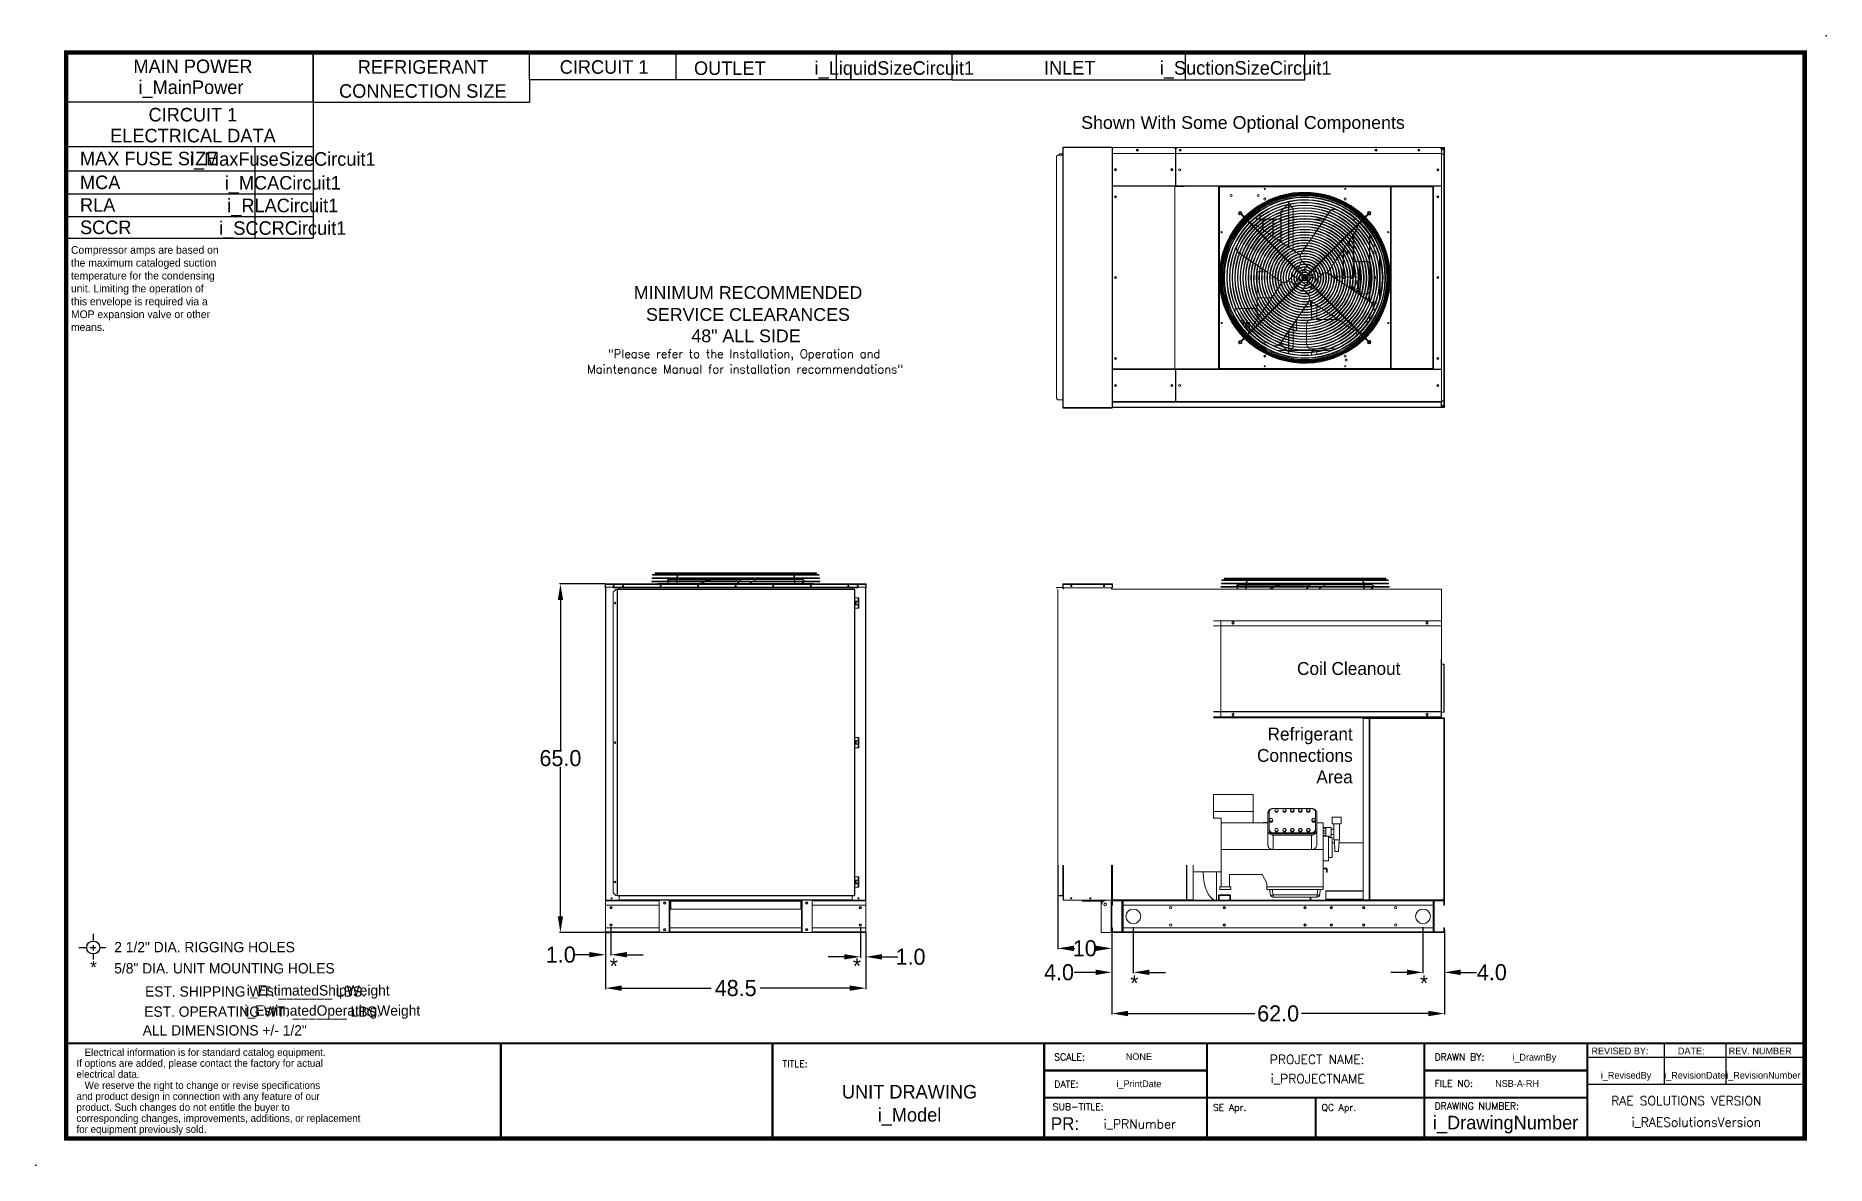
# Model space of a CAD drawing. Header units: inches. Extents: x 660 to 993, y -260 to -49.
import ezdxf
from ezdxf.enums import TextEntityAlignment as Align

# ---------------------------------------------------------------- set-up
doc = ezdxf.new("R2010")
doc.units = ezdxf.units.IN
doc.header["$MEASUREMENT"] = 0
doc.header["$PDSIZE"] = -1
for name, color, linetype in [('C1E', 7, 'Continuous'), ('C1RC', 7, 'Continuous'), ('L48', 7, 'Continuous')]:
    doc.layers.add(name, color=color, linetype=linetype)
doc.styles.add('dimentions', font='arial.ttf')
doc.styles.add('SIMPLEX', font='SIMPLEX')
doc.dimstyles.get("Standard").update_dxf_attribs({"dimtxt": 3, "dimasz": 3, "dimexe": 0.18, "dimexo": 0.0625, "dimgap": 0.09, "dimtad": 0, "dimtih": 1, "dimtoh": 1, "dimdec": 1, "dimzin": 0, "dimdsep": 46, "dimtxsty": 'Standard', "dimcen": 0.09, "dimadec": 0, "dimazin": 0, "dimtfac": 1, "dimtdec": 1, "dimtofl": 0, "dimtmove": 0, "dimatfit": 3, "dimfxl": 1, "dimtolj": 1, "dimtzin": 0, "dimarcsym": 0})

msp = doc.modelspace()

# ---------------------------------------------------------------- texts
at = {"color": 7, "lineweight": 25}
for s, height, style, p in [('Shown With Some Optional Components', 2.376, 'dimentions', (854.63, -66.56)), ('MINIMUM RECOMMENDED', 2.376, 'dimentions', (771.25, -98.26)), ('SERVICE CLEARANCES', 2.376, 'dimentions', (773.53, -102.35)), ('48" ALL SIDE ', 2.376, 'dimentions', (781.98, -106.34)), ('SCALE:', 1.266, 'SIMPLEX', (849.62, -240.26)), ('DRAWN BY:', 1.266, 'SIMPLEX', (920.49, -240.26)), ('TITLE:', 1.266, 'SIMPLEX', (798.99, -241.52)), ('DATE:', 1.266, 'SIMPLEX', (849.62, -245.32)), ('FILE NO:', 1.266, 'SIMPLEX', (920.49, -245.2)), ('SUB-TITLE:', 1.266, 'SIMPLEX', (849.34, -249.55)), ('SE Apr.', 1.266, 'SIMPLEX', (879.17, -249.67)), ('QC Apr.', 1.266, 'SIMPLEX', (899.42, -249.67)), ('DRAWING NUMBER:', 1.2656, 'SIMPLEX', (920.49, -249.39)), ('RAE SOLUTIONS VERSION', 1.6807, 'SIMPLEX', (953.4, -248.63))]:
    msp.add_text(s, height=height, dxfattribs=dict(at, style=style)).set_placement(p)
at = {"color": 7, "lineweight": 25, "style": 'SIMPLEX'}
for s, height, p in [('"Please refer to the Installation, Operation and', 1.5777, (791.82, -109.29)), ('Maintenance Manual for installation recommendations"', 1.5777, (792.01, -112.15)), ('PROJECT NAME:', 1.6807, (898.6, -240.93)), ('i_PROJECTNAME', 1.6807, (898.72, -244.53)), ('i_PRNumber', 1.681, (865.57, -252.95)), ('i_RAESolutionsVersion', 1.6807, (969.26, -252.62))]:
    msp.add_text(s, height=height, dxfattribs=at).set_placement(p, align=Align.CENTER)
at = {"color": 7, "lineweight": 25}
for s, height, p in [('2 1/2" DIA. RIGGING HOLES', 1.9237, (674.43, -220.1)), ('5/8" DIA. UNIT MOUNTING HOLES', 1.9237, (674.43, -224.05)), ('If options are added, please contact the factory for actual', 1.3641, (667.38, -241.46)), ('   Electrical information is for standard catalog equipment.', 1.3641, (667.38, -239.42)), ('REVISED BY:', 1.2656, (949.73, -239.13)), ('DATE:', 1.266, (965.84, -239.13)), ('REV. NUMBER', 1.2656, (975.31, -239.13)), ('electrical data.', 1.3641, (667.38, -243.51)), ('and product design in connection with any feature of our', 1.3641, (667.38, -247.63)), ('   We reserve the right to change or revise specifications', 1.3641, (667.38, -245.58)), ('product. Such changes do not entitle the buyer to', 1.3641, (667.38, -249.67)), ('for equipment previously sold.', 1.3641, (667.38, -253.77)), ('corresponding changes, improvements, additions, or replacement ', 1.3641, (667.38, -251.72))]:
    msp.add_text(s, height=height, dxfattribs=at).set_placement(p)
for s, height, p in [('*', 2.37, (670.55, -224.08)), ('EST. SHIPPING WT. _______ LBS.', 1.9237, (700.75, -228.37)), ('i_EstimatedShipWeight', 1.926, (712.44, -228.16)), ('EST. OPERATING WT. _______ LBS.', 1.9237, (702.03, -232.13)), ('i_EstimatedOperatingWeight', 1.9237, (715.07, -231.92)), ('ALL DIMENSIONS +/- 1/2"', 1.9237, (695.02, -235.62)), ('NONE', 1.266, (865.39, -240.19)), ('i_DrawnBy', 1.266, (939.08, -240.3)), ('i_RevisedBy', 1.2656, (956.18, -243.67)), ('i_RevisionDate', 1.2656, (968.98, -243.67)), ('i_RevisionNumber', 1.2656, (981.76, -243.67)), ('UNIT DRAWING', 2.5312, (822.64, -247.37)), ('i_PrintDate', 1.2656, (865.39, -245.25)), ('NSB-A-RH', 1.266, (935.87, -245.2)), ('i_Model', 2.531, (822.64, -251.68)), ('i_DrawingNumber', 2.5312, (933.73, -253.12))]:
    msp.add_text(s, height=height, dxfattribs=at).set_placement(p, align=Align.CENTER)
at = {"color": 7}
msp.add_text('*', height=2.89, dxfattribs=at).set_placement((766.77, -224.1))
at = {"color": 7, "text_generation_flag": 2}
for p in [(813.6, -224.1), (865.29, -227.3), (919.28, -227.3)]:
    msp.add_text('*', height=2.89, dxfattribs=at).set_placement(p)
at = {"color": 7, "lineweight": 25}
msp.add_text('PR:', height=2.373, dxfattribs=at).set_placement((854.26, -253.24), align=Align.RIGHT)
at = {"color": 7, "insert": (665.83, -88.4), "char_height": 1.44, "attachment_point": 1}
msp.add_mtext_dynamic_manual_height_columns(' Compressor amps are based on \\P the maximum cataloged suction \\P temperature for the condensing \\P unit. Limiting the operation of \\P this envelope is required via a \\P MOP expansion valve or other \\P means.', width=45.7799, gutter_width=144.43, heights=[29.63], dxfattribs=at)
at = {"color": 7, "char_height": 2.4, "attachment_point": 9}
for s, insert in [('Coil Cleanout', (914.13, -168.41)), ('Refrigerant\\PConnections\\PArea', (905.24, -188.63))]:
    msp.add_mtext(s, dxfattribs=dict(at, insert=insert))
at = {"layer": 'C1E', "color": 7, "lineweight": 25}
for s, height, p in [('MAIN POWER', 2.531, (689.09, -56.15)), ('i_MainPower', 2.5312, (688.72, -60.05)), ('CIRCUIT 1', 2.531, (689.09, -65.17)), ('ELECTRICAL DATA', 2.5312, (689.09, -69.07)), ('i_MaxFuseSizeCircuit1', 2.5312, (705.83, -73.43)), ('i_MCACircuit1', 2.5312, (705.83, -77.88)), ('i_RLACircuit1', 2.5312, (705.83, -82.1)), ('i_SCCRCircuit1', 2.5312, (705.83, -86.31))]:
    msp.add_text(s, height=height, dxfattribs=at).set_placement(p, align=Align.CENTER)
for s, height, p in [('MAX FUSE SIZE', 2.5312, (668.04, -73.35)), ('MCA', 2.531, (668.04, -77.79)), ('RLA', 2.531, (668.04, -82.01)), ('SCCR', 2.531, (668.04, -86.18))]:
    msp.add_text(s, height=height, dxfattribs=at).set_placement(p)
at = {"layer": 'C1RC', "color": 7, "lineweight": 25}
for s, height, p in [('REFRIGERANT', 2.5312, (731.94, -56.27)), ('CIRCUIT 1', 2.531, (765.72, -56.28)), ('i_LiquidSizeCircuit1', 2.5312, (819.81, -56.47)), ('INLET', 2.531, (852.51, -56.42)), ('i_SuctionSizeCircuit1', 2.5312, (885.28, -56.45)), ('CONNECTION SIZE', 2.5312, (731.94, -60.75))]:
    msp.add_text(s, height=height, dxfattribs=at).set_placement(p, align=Align.CENTER)
msp.add_text('OUTLET', height=2.531, dxfattribs=at).set_placement((782.47, -57.25), align=Align.BOTTOM_LEFT)

# ---------------------------------------------------------------- blocks, each defined once
blk = doc.blocks.new('*D4')
at = {"color": 0, "lineweight": -2}
for p, q in [((765.99, -216.47), (765.99, -226.97)), ((814.49, -216.47), (814.49, -226.97)), ((768.99, -226.79), (785.65, -226.79)), ((811.49, -226.79), (794.83, -226.79))]:
    blk.add_line(p, q, dxfattribs=at)
at = {"color": 0}
for points in [[(768.99, -226.29), (768.99, -227.29), (765.99, -226.79)], [(811.49, -226.29), (811.49, -227.29), (814.49, -226.79)]]:
    blk.add_solid(points, dxfattribs=at)
at = {"layer": 'Defpoints', "color": 0}
for p in [(765.99, -216.41), (814.49, -216.41), (814.49, -226.79)]:
    blk.add_point(p, dxfattribs=at)
at = {"color": 0, "insert": (790.24, -226.79), "char_height": 3, "attachment_point": 5}
blk.add_mtext('\\A1;48.5', dxfattribs=at)
blk = doc.blocks.new('*D5')
at = {"color": 0, "lineweight": -2}
for p, q in [((765.93, -151.41), (757.4, -151.41)), ((757.58, -154.41), (757.58, -182.32)), ((757.58, -213.41), (757.58, -185.5)), ((790.18, -216.41), (757.4, -216.41))]:
    blk.add_line(p, q, dxfattribs=at)
at = {"color": 0}
for points in [[(757.08, -154.41), (758.08, -154.41), (757.58, -151.41)], [(757.08, -213.41), (758.08, -213.41), (757.58, -216.41)]]:
    blk.add_solid(points, dxfattribs=at)
at = {"layer": 'Defpoints', "color": 0}
for p in [(757.58, -151.41), (765.99, -151.41), (790.24, -216.41)]:
    blk.add_point(p, dxfattribs=at)
at = {"color": 0, "insert": (757.58, -183.91), "char_height": 3, "attachment_point": 5}
blk.add_mtext('\\A1;65.0', dxfattribs=at)
blk = doc.blocks.new('*D6')
at = {"color": 0, "lineweight": -2}
for p, q in [((860.34, -215.98), (860.34, -231.7)), ((922.33, -215.98), (922.33, -231.7)), ((863.34, -231.52), (887, -231.52)), ((919.33, -231.52), (895.68, -231.52))]:
    blk.add_line(p, q, dxfattribs=at)
at = {"color": 0}
for points in [[(863.34, -231.02), (863.34, -232.02), (860.34, -231.52)], [(919.33, -231.02), (919.33, -232.02), (922.33, -231.52)]]:
    blk.add_solid(points, dxfattribs=at)
at = {"layer": 'Defpoints', "color": 0}
for p in [(860.34, -215.92), (922.33, -215.92), (860.34, -231.52)]:
    blk.add_point(p, dxfattribs=at)
at = {"color": 0, "insert": (891.34, -231.52), "char_height": 3, "attachment_point": 5}
blk.add_mtext('\\A1;62.0', dxfattribs=at)
blk = doc.blocks.new('*D8')
at = {"color": 0, "lineweight": -2}
for p, q in [((765.99, -216.37), (765.99, -220.73)), ((766.99, -217.47), (766.99, -220.73)), ((762.99, -220.55), (759.99, -220.55)), ((769.99, -220.55), (772.99, -220.55))]:
    blk.add_line(p, q, dxfattribs=at)
at = {"color": 0}
for points in [[(762.99, -220.05), (762.99, -221.05), (765.99, -220.55)], [(769.99, -220.05), (769.99, -221.05), (766.99, -220.55)]]:
    blk.add_solid(points, dxfattribs=at)
at = {"layer": 'Defpoints', "color": 0}
for p in [(765.99, -216.31), (766.99, -217.41), (765.99, -220.55)]:
    blk.add_point(p, dxfattribs=at)
at = {"color": 0, "insert": (757.65, -220.55), "char_height": 3, "attachment_point": 5}
blk.add_mtext('\\A1;1.0', dxfattribs=at)
blk = doc.blocks.new('*D9')
at = {"color": 0, "lineweight": -2}
for p, q in [((814.49, -216.54), (814.49, -221.13)), ((813.49, -217.47), (813.49, -221.13)), ((810.49, -220.95), (807.49, -220.95)), ((817.49, -220.95), (820.49, -220.95))]:
    blk.add_line(p, q, dxfattribs=at)
at = {"color": 0}
for points in [[(810.49, -220.45), (810.49, -221.45), (813.49, -220.95)], [(817.49, -220.45), (817.49, -221.45), (814.49, -220.95)]]:
    blk.add_solid(points, dxfattribs=at)
at = {"layer": 'Defpoints', "color": 0}
for p in [(814.49, -216.47), (813.49, -217.41), (814.49, -220.95)]:
    blk.add_point(p, dxfattribs=at)
at = {"color": 0, "insert": (822.83, -220.95), "char_height": 3, "attachment_point": 5}
blk.add_mtext('\\A1;1.0', dxfattribs=at)
blk = doc.blocks.new('*D10')
at = {"color": 0, "lineweight": -2}
for p, q in [((860.34, -216.47), (860.34, -224.02)), ((864.34, -217.47), (864.34, -224.02)), ((857.34, -223.84), (853.34, -223.84)), ((867.34, -223.84), (870.34, -223.84))]:
    blk.add_line(p, q, dxfattribs=at)
at = {"color": 0}
for points in [[(857.34, -223.34), (857.34, -224.34), (860.34, -223.84)], [(867.34, -223.34), (867.34, -224.34), (864.34, -223.84)]]:
    blk.add_solid(points, dxfattribs=at)
at = {"layer": 'Defpoints', "color": 0}
for p in [(860.34, -216.41), (864.34, -217.41), (860.34, -223.84)]:
    blk.add_point(p, dxfattribs=at)
at = {"color": 0, "insert": (850.5, -223.84), "char_height": 3, "attachment_point": 5}
blk.add_mtext('\\A1;4.0', dxfattribs=at)
blk = doc.blocks.new('*D11')
at = {"color": 0, "lineweight": -2}
for p, q in [((922.33, -216.37), (922.33, -224.02)), ((918.33, -217.47), (918.33, -224.02)), ((915.33, -223.84), (912.33, -223.84)), ((925.33, -223.84), (928.33, -223.84))]:
    blk.add_line(p, q, dxfattribs=at)
at = {"color": 0}
for points in [[(915.33, -223.34), (915.33, -224.34), (918.33, -223.84)], [(925.33, -223.34), (925.33, -224.34), (922.33, -223.84)]]:
    blk.add_solid(points, dxfattribs=at)
at = {"layer": 'Defpoints', "color": 0}
for p in [(922.33, -216.31), (918.33, -217.41), (922.33, -223.84)]:
    blk.add_point(p, dxfattribs=at)
at = {"color": 0, "insert": (931.17, -223.84), "char_height": 3, "attachment_point": 5}
blk.add_mtext('\\A1;4.0', dxfattribs=at)
blk = doc.blocks.new('*D12')
at = {"color": 0, "lineweight": -2}
for p, q in [((850.27, -209.57), (850.27, -219.55)), ((860.34, -216.47), (860.34, -219.55)), ((853.27, -219.37), (853.46, -219.37)), ((857.34, -219.37), (857.14, -219.37))]:
    blk.add_line(p, q, dxfattribs=at)
at = {"color": 0}
for points in [[(853.27, -218.87), (853.27, -219.87), (850.27, -219.37)], [(857.34, -218.87), (857.34, -219.87), (860.34, -219.37)]]:
    blk.add_solid(points, dxfattribs=at)
at = {"layer": 'Defpoints', "color": 0}
for p in [(850.27, -209.51), (860.34, -216.41), (850.27, -219.37)]:
    blk.add_point(p, dxfattribs=at)
at = {"color": 0, "insert": (855.3, -219.37), "char_height": 3, "attachment_point": 5}
blk.add_mtext('\\A1;10', dxfattribs=at)

# ---------------------------------------------------------------- dimensions: what is measured, and where the dimension line sits
at = {"color": 7}
dim = msp.add_linear_dim(base=(757.58, -151.41), p1=(790.24, -216.41), p2=(765.99, -151.41), angle=90, dimstyle='Standard', override={"dimrnd": 0}, dxfattribs=at)
dim.commit()
dim.dimension.update_dxf_attribs({"geometry": '*D5', "text_midpoint": (757.58, -183.91)})
dim = msp.add_linear_dim(base=(850.27, -219.37), p1=(860.34, -216.41), p2=(850.27, -209.51), text='10', dimstyle='Standard', dxfattribs=at)
dim.commit()
dim.dimension.update_dxf_attribs({"geometry": '*D12', "text_midpoint": (855.3, -219.37)})
for base, p1, p2, picture, middle in [((765.99, -220.55), (766.99, -217.41), (765.99, -216.31), '*D8', (757.65, -220.55)), ((814.49, -226.79), (765.99, -216.41), (814.49, -216.41), '*D4', (790.24, -226.79)), ((814.49, -220.95), (813.49, -217.41), (814.49, -216.47), '*D9', (822.83, -220.95)), ((922.33, -223.84), (918.33, -217.41), (922.33, -216.31), '*D11', (931.17, -223.84))]:
    dim = msp.add_linear_dim(base=base, p1=p1, p2=p2, dimstyle='Standard', dxfattribs=at)
    dim.commit()
    dim.dimension.update_dxf_attribs({"geometry": picture, "text_midpoint": middle})
for base, p1, p2, picture, middle in [((860.34, -223.84), (864.34, -217.41), (860.34, -216.41), '*D10', (850.5, -223.84)), ((860.34, -231.52), (922.33, -215.92), (860.34, -215.92), '*D6', (891.34, -231.52))]:
    dim = msp.add_linear_dim(base=base, p1=p1, p2=p2, dimstyle='Standard', dxfattribs=at)
    dim.commit()
    dim.dimension.update_dxf_attribs({"geometry": picture, "text_midpoint": middle, "dimtype": 160})

# ---------------------------------------------------------------- linework, layer by layer
at = {"color": 7, "lineweight": 25}
for p, q in [((989.47, -254.81), (989.47, -52.31)), ((670.5, -216.63), (670.5, -217.9)), ((667.85, -219.21), (669.15, -219.21)), ((669.89, -219.21), (670.99, -219.21)), ((670.5, -218.8), (670.5, -219.77)), ((671.73, -219.21), (672.84, -219.21)), ((670.5, -220.46), (670.5, -221.46)), ((746.47, -254.81), (746.47, -237.09)), ((797.09, -254.81), (797.09, -237.09)), ((847.72, -237.09), (948.97, -237.09)), ((847.72, -254.81), (847.72, -237.09)), ((878.09, -237.09), (878.09, -254.81)), ((918.59, -237.09), (918.59, -247.22)), ((948.97, -237.09), (948.97, -254.81)), ((948.97, -237.09), (989.47, -237.09)), ((948.97, -237.09), (948.97, -239.63)), ((948.97, -239.63), (989.47, -239.63)), ((963.26, -237.09), (963.26, -244.69)), ((974.77, -237.09), (974.77, -244.69)), ((878.09, -242.16), (847.72, -242.16)), ((918.59, -242.16), (948.97, -242.16)), ((918.59, -247.22), (918.59, -242.16)), ((948.97, -244.69), (989.47, -244.69)), ((948.97, -247.22), (847.72, -247.22)), ((898.34, -247.22), (898.34, -254.81)), ((918.59, -247.22), (918.59, -254.81))]:
    msp.add_line(p, q, dxfattribs=at)
at = {"color": 7, "linetype": 'Continuous', "lineweight": 15}
for p, q in [((805.72, -149.67), (774.8, -149.67)), ((774.8, -149.77), (805.72, -149.77)), ((805.26, -149.34), (775.26, -149.34)), ((775.26, -149.44), (779.59, -149.44)), ((779.34, -149.77), (779.29, -150.29)), ((779.42, -150.29), (779.47, -149.77)), ((779.65, -149.44), (779.59, -149.44)), ((779.59, -149.57), (790.22, -149.57)), ((779.59, -149.57), (779.59, -149.57)), ((779.65, -149.44), (800.87, -149.44)), ((790.22, -149.57), (790.22, -149.57)), ((790.26, -149.44), (790.26, -149.55)), ((790.29, -149.57), (800.93, -149.57)), ((790.29, -149.57), (790.29, -149.57)), ((800.93, -149.44), (800.87, -149.44)), ((800.93, -149.44), (805.26, -149.44)), ((800.93, -149.57), (800.93, -149.57)), ((801.05, -149.77), (801.1, -150.29)), ((801.22, -150.29), (801.18, -149.77)), ((765.99, -151.49), (765.92, -151.49)), ((765.92, -151.49), (765.92, -152.16)), ((765.92, -152.16), (765.99, -152.16)), ((814.49, -151.41), (765.99, -151.41)), ((765.99, -151.49), (765.99, -151.41)), ((814.49, -151.49), (765.99, -151.49)), ((765.99, -152.02), (765.99, -151.49)), ((765.99, -151.49), (765.99, -152.16)), ((767.43, -152.02), (765.99, -152.02)), ((765.99, -152.02), (765.99, -210.41)), ((766.07, -152.02), (766.07, -210.41)), ((767.89, -152.47), (767.39, -152.97)), ((767.39, -209.01), (767.39, -152.97)), ((767.43, -152.02), (767.43, -152.03)), ((813.06, -152.02), (767.43, -152.02)), ((767.43, -152.03), (767.43, -152.06)), ((767.43, -152.03), (813.06, -152.03)), ((767.43, -152.06), (767.43, -152.14)), ((767.68, -152.08), (767.43, -152.06)), ((767.68, -152.15), (767.43, -152.14)), ((767.68, -152.08), (767.68, -152.15)), ((767.68, -152.08), (812.8, -152.08)), ((767.68, -152.15), (812.8, -152.15)), ((767.89, -152.47), (768.13, -152.47)), ((768.21, -152.47), (768.13, -152.47)), ((768.13, -152.47), (768.13, -209.51)), ((768.13, -209.51), (768.13, -152.47)), ((768.13, -152.47), (768.13, -152.47)), ((812.39, -152.39), (768.21, -152.39)), ((768.21, -152.39), (768.21, -152.47)), ((812.39, -152.47), (768.21, -152.47)), ((768.21, -152.47), (768.21, -209.51)), ((768.54, -152.15), (768.54, -152.39)), ((805.88, -150.91), (774.64, -150.91)), ((774.64, -151.01), (805.88, -151.01)), ((805.8, -150.29), (774.72, -150.29)), ((774.72, -150.39), (805.8, -150.39)), ((775.7, -151.36), (775.7, -151.41)), ((775.7, -151.36), (779.19, -151.36)), ((777.52, -150.75), (777.5, -150.84)), ((777.98, -150.57), (777.96, -150.66)), ((779.26, -150.66), (777.96, -150.66)), ((779.27, -150.57), (777.98, -150.57)), ((779.22, -151.01), (779.19, -151.41)), ((779.28, -150.39), (779.23, -150.91)), ((779.32, -151.41), (779.35, -151.01)), ((779.32, -151.36), (801.2, -151.36)), ((779.36, -150.91), (779.41, -150.39)), ((785.65, -150.57), (779.39, -150.57)), ((785.16, -150.66), (779.39, -150.66)), ((785.65, -150.57), (785.69, -150.66)), ((790.95, -150.57), (785.65, -150.57)), ((790.99, -150.66), (785.69, -150.66)), ((790.99, -150.66), (790.95, -150.57)), ((790.95, -150.57), (794.67, -150.57)), ((791.17, -150.73), (791.13, -150.64)), ((794.67, -150.57), (801.12, -150.57)), ((801.11, -150.39), (801.15, -150.91)), ((801.16, -151.01), (801.2, -151.41)), ((801.28, -150.91), (801.23, -150.39)), ((801.25, -150.57), (802.51, -150.57)), ((801.33, -151.41), (801.29, -151.01)), ((801.33, -151.36), (804.79, -151.36)), ((802.99, -150.84), (802.97, -150.75)), ((804.79, -151.41), (804.79, -151.36)), ((811.94, -152.39), (811.94, -152.15)), ((812.39, -152.47), (812.39, -152.39)), ((812.39, -152.47), (812.39, -209.51)), ((812.47, -152.47), (812.39, -152.47)), ((812.47, -152.47), (812.47, -209.51)), ((813.06, -152.06), (812.8, -152.08)), ((812.8, -152.08), (812.8, -152.15)), ((813.06, -152.14), (812.8, -152.15)), ((813.06, -152.03), (813.06, -152.02)), ((814.49, -152.02), (813.06, -152.02)), ((813.06, -152.06), (813.06, -152.03)), ((813.06, -152.06), (813.06, -152.14)), ((814.42, -210.41), (814.42, -152.02)), ((814.49, -151.49), (814.49, -151.41)), ((814.49, -152.02), (814.49, -151.49)), ((814.49, -152.02), (814.49, -210.41)), ((814.5, -152.16), (814.5, -151.49)), ((814.5, -151.49), (814.57, -151.49)), ((814.57, -152.16), (814.5, -152.16)), ((814.57, -152.16), (814.57, -151.49)), ((813.07, -154.02), (812.47, -154.02)), ((813.07, -154.65), (812.47, -154.65)), ((813.07, -155.32), (812.47, -155.32)), ((813.07, -155.95), (812.47, -155.95)), ((812.56, -154.67), (812.56, -155.3)), ((812.69, -154.67), (812.56, -154.67)), ((812.56, -155.3), (812.69, -155.3)), ((812.69, -155.3), (812.69, -154.67)), ((813.07, -154.67), (812.69, -154.67)), ((812.69, -155.3), (813.07, -155.3)), ((812.72, -154.67), (812.72, -154.65)), ((812.72, -155.32), (812.72, -155.3)), ((813.04, -154.65), (813.04, -154.67)), ((813.04, -155.3), (813.04, -155.32)), ((813.07, -154.02), (813.07, -154.65)), ((813.19, -154.02), (813.07, -154.02)), ((813.07, -154.65), (813.19, -154.65)), ((813.07, -154.67), (813.07, -155.3)), ((813.19, -154.67), (813.07, -154.67)), ((813.07, -155.3), (813.19, -155.3)), ((813.07, -155.32), (813.07, -155.95)), ((813.19, -155.32), (813.07, -155.32)), ((813.07, -155.95), (813.19, -155.95)), ((813.19, -154.65), (813.19, -154.02)), ((813.19, -155.3), (813.19, -154.67)), ((813.19, -155.95), (813.19, -155.32)), ((813.07, -180.02), (812.47, -180.02)), ((813.07, -180.02), (813.07, -180.65)), ((813.19, -180.02), (813.07, -180.02)), ((813.19, -180.65), (813.19, -180.02)), ((813.07, -180.65), (812.47, -180.65)), ((813.07, -181.32), (812.47, -181.32)), ((813.07, -181.95), (812.47, -181.95)), ((812.56, -180.67), (812.56, -181.3)), ((812.69, -180.67), (812.56, -180.67)), ((812.56, -181.3), (812.69, -181.3)), ((812.69, -181.3), (812.69, -180.67)), ((813.07, -180.67), (812.69, -180.67)), ((812.69, -181.3), (813.07, -181.3)), ((812.72, -180.67), (812.72, -180.65)), ((812.72, -181.32), (812.72, -181.3)), ((813.04, -180.65), (813.04, -180.67)), ((813.04, -181.3), (813.04, -181.32)), ((813.07, -180.65), (813.19, -180.65)), ((813.07, -180.67), (813.07, -181.3)), ((813.19, -180.67), (813.07, -180.67)), ((813.07, -181.3), (813.19, -181.3)), ((813.07, -181.32), (813.07, -181.95)), ((813.19, -181.32), (813.07, -181.32)), ((813.07, -181.95), (813.19, -181.95)), ((813.19, -181.3), (813.19, -180.67)), ((813.19, -181.95), (813.19, -181.32)), ((813.07, -206.02), (812.47, -206.02)), ((813.07, -206.65), (812.47, -206.65)), ((812.56, -206.67), (812.56, -207.3)), ((812.69, -206.67), (812.56, -206.67)), ((812.69, -207.3), (812.69, -206.67)), ((813.07, -206.67), (812.69, -206.67)), ((812.72, -206.67), (812.72, -206.65)), ((813.04, -206.65), (813.04, -206.67)), ((813.07, -206.02), (813.07, -206.65)), ((813.19, -206.02), (813.07, -206.02)), ((813.07, -206.65), (813.19, -206.65)), ((813.07, -206.67), (813.07, -207.3)), ((813.19, -206.67), (813.07, -206.67)), ((813.19, -206.65), (813.19, -206.02)), ((813.19, -207.3), (813.19, -206.67)), ((767.39, -209.01), (767.89, -209.51)), ((768.13, -209.51), (767.89, -209.51)), ((768.21, -209.51), (768.13, -209.51)), ((768.13, -209.51), (768.13, -209.51)), ((812.39, -209.51), (768.21, -209.51)), ((768.21, -209.51), (768.21, -209.58)), ((768.21, -209.58), (812.39, -209.58)), ((768.54, -209.58), (768.54, -210.41)), ((811.94, -210.41), (811.94, -209.58)), ((812.47, -209.51), (812.39, -209.51)), ((812.39, -209.58), (812.39, -209.51)), ((813.07, -207.32), (812.47, -207.32)), ((813.07, -207.95), (812.47, -207.95)), ((812.56, -207.3), (812.69, -207.3)), ((812.69, -207.3), (813.07, -207.3)), ((812.72, -207.32), (812.72, -207.3)), ((813.04, -207.3), (813.04, -207.32)), ((813.07, -207.3), (813.19, -207.3)), ((813.07, -207.32), (813.07, -207.95)), ((813.19, -207.32), (813.07, -207.32)), ((813.07, -207.95), (813.19, -207.95)), ((813.19, -207.95), (813.19, -207.32)), ((766.07, -210.41), (765.99, -210.41)), ((765.99, -210.41), (765.99, -210.52)), ((765.99, -210.52), (765.99, -211.29)), ((775.99, -210.52), (765.99, -210.52)), ((775.99, -211.29), (765.99, -211.29)), ((765.99, -215.54), (765.99, -211.29)), ((768.54, -210.41), (766.07, -210.41)), ((811.94, -210.34), (768.54, -210.34)), ((811.94, -210.41), (768.54, -210.41)), ((775.99, -210.41), (775.99, -216.41)), ((777.86, -211.41), (777.86, -210.41)), ((777.86, -210.41), (777.86, -216.41)), ((777.99, -211.41), (777.86, -211.41)), ((777.86, -211.41), (777.86, -216.41)), ((777.99, -210.55), (777.99, -210.41)), ((778.13, -210.52), (777.99, -210.52)), ((777.99, -210.55), (777.99, -212.05)), ((778.13, -210.55), (777.99, -210.55)), ((777.99, -211.41), (777.99, -216.41)), ((778.13, -212.05), (777.99, -212.05)), ((778.13, -210.41), (778.13, -210.55)), ((802.36, -210.55), (778.13, -210.55)), ((778.13, -210.55), (778.13, -212.05)), ((778.13, -210.55), (802.36, -210.55)), ((778.13, -210.55), (778.13, -210.55)), ((778.13, -210.55), (778.13, -212.05)), ((778.13, -210.55), (778.13, -210.55)), ((778.13, -212.05), (778.13, -212.05)), ((778.13, -212.05), (802.36, -212.05)), ((802.36, -210.41), (802.36, -210.55)), ((802.49, -210.52), (802.36, -210.52)), ((802.36, -210.55), (802.36, -212.05)), ((802.49, -210.55), (802.36, -210.55)), ((802.36, -210.55), (802.36, -212.05)), ((802.36, -210.55), (802.36, -210.55)), ((802.36, -210.55), (802.36, -210.55)), ((802.49, -212.05), (802.36, -212.05)), ((802.36, -212.05), (802.36, -212.05)), ((802.49, -210.55), (802.49, -210.41)), ((802.49, -210.55), (802.49, -212.05)), ((802.49, -211.41), (802.63, -211.41)), ((802.49, -211.41), (802.49, -216.41)), ((802.63, -211.41), (802.63, -210.41)), ((802.63, -210.41), (802.63, -216.41)), ((802.63, -211.41), (802.63, -216.41)), ((804.49, -210.41), (804.49, -216.41)), ((814.49, -210.52), (804.49, -210.52)), ((814.49, -211.29), (804.49, -211.29)), ((814.42, -210.41), (811.94, -210.41)), ((814.49, -210.41), (814.42, -210.41)), ((814.49, -210.41), (814.49, -210.52)), ((814.49, -210.52), (814.49, -211.29)), ((814.49, -215.54), (814.49, -211.29)), ((775.99, -215.54), (765.99, -215.54)), ((765.99, -215.54), (765.99, -216.31)), ((765.99, -216.31), (765.99, -216.41)), ((775.99, -216.31), (765.99, -216.31)), ((775.99, -216.41), (765.99, -216.41)), ((775.99, -216.41), (777.86, -216.41)), ((777.99, -216.41), (777.86, -216.41)), ((777.86, -216.41), (777.86, -216.41)), ((802.49, -215.54), (777.99, -215.54)), ((802.49, -216.31), (777.99, -216.31)), ((802.49, -216.41), (777.99, -216.41)), ((802.49, -216.41), (802.63, -216.41)), ((802.63, -216.41), (802.63, -216.41)), ((804.49, -216.41), (802.63, -216.41)), ((814.49, -215.54), (804.49, -215.54)), ((814.49, -216.31), (804.49, -216.31)), ((814.49, -216.41), (804.49, -216.41)), ((814.49, -215.54), (814.49, -216.31)), ((814.49, -216.31), (814.49, -216.41))]:
    msp.add_line(p, q, dxfattribs=at)
at = {"color": 7}
for p, q in [((765.99, -216.41), (766.99, -216.41)), ((766.99, -215.41), (766.99, -217.41)), ((813.49, -215.41), (813.49, -217.41)), ((864.34, -215.41), (864.34, -217.41)), ((918.33, -215.41), (918.33, -217.41))]:
    msp.add_line(p, q, dxfattribs=at)
at = {"color": 7, "lineweight": 25}
for points, const_width in [([(665.47, -254.81), (989.47, -254.81), (989.47, -52.31), (665.47, -52.31), (665.47, -254.81)], 0.81), ([(746.95, -237.09), (665.47, -237.09)], 0.405), ([(989.47, -237.09), (746.47, -237.09), (746.47, -254.81)], 0.405), ([(797.09, -237.09), (797.09, -254.81)], 0.405), ([(847.72, -237.09), (847.72, -254.81)], 0.405), ([(878.09, -237.09), (878.09, -254.81)], 0.405), ([(918.59, -237.09), (918.59, -254.81)], 0.405), ([(948.97, -254.81), (948.97, -237.09), (989.47, -237.09)], 0.405), ([(878.09, -242.16), (847.72, -242.16)], 0.405), ([(948.97, -242.16), (918.59, -242.16), (918.59, -254.81)], 0.405), ([(948.97, -247.22), (847.72, -247.22)], 0.405), ([(898.34, -247.22), (898.34, -254.81)], 0.405)]:
    msp.add_lwpolyline(points, dxfattribs=dict(at, const_width=const_width))
at = {"color": 7, "linetype": 'Continuous', "lineweight": 15, "flags": 128}
for points in [[(779.59, -149.44), (779.6, -149.44), (779.62, -149.46), (779.63, -149.48), (779.63, -149.5), (779.63, -149.53), (779.62, -149.55), (779.6, -149.56), (779.59, -149.57)], [(800.93, -149.44), (800.91, -149.44), (800.9, -149.46), (800.89, -149.48), (800.89, -149.5), (800.89, -149.53), (800.9, -149.55), (800.91, -149.56), (800.93, -149.57)], [(777.96, -150.66), (777.86, -150.67), (777.77, -150.68), (777.69, -150.69), (777.63, -150.72), (777.57, -150.74), (777.53, -150.78), (777.5, -150.82), (777.49, -150.86), (777.49, -150.9), (777.49, -150.91)], [(777.52, -150.75), (777.53, -150.73), (777.56, -150.69), (777.6, -150.65), (777.65, -150.63), (777.72, -150.6), (777.8, -150.59), (777.88, -150.58), (777.98, -150.57)], [(784.54, -150.91), (784.63, -150.86), (784.74, -150.81), (784.85, -150.77), (784.97, -150.73), (785.08, -150.69), (785.19, -150.65), (785.3, -150.63), (785.4, -150.6), (785.49, -150.59), (785.57, -150.58), (785.65, -150.57)], [(785.69, -150.66), (785.61, -150.67), (785.53, -150.68), (785.43, -150.69), (785.33, -150.72), (785.23, -150.74), (785.12, -150.78), (785, -150.82), (784.89, -150.86), (784.78, -150.9), (784.77, -150.91)], [(790.95, -150.57), (791.01, -150.58), (791.07, -150.59), (791.1, -150.6), (791.13, -150.63), (791.13, -150.64)], [(791.08, -150.91), (791.08, -150.9), (791.12, -150.86), (791.15, -150.82), (791.17, -150.78), (791.18, -150.74), (791.16, -150.72), (791.14, -150.69), (791.1, -150.68), (791.05, -150.67), (790.99, -150.66)], [(802.93, -150.91), (802.95, -150.86), (802.97, -150.81), (802.97, -150.77), (802.96, -150.73), (802.93, -150.69), (802.89, -150.65), (802.84, -150.63), (802.77, -150.6), (802.69, -150.59), (802.6, -150.58), (802.51, -150.57)]]:
    msp.add_lwpolyline(points, dxfattribs=at)
at = {"color": 7, "linetype": 'Continuous', "lineweight": 15}
for centre, radius in [((767.49, -151.79), 0.0995), ((769.24, -151.79), 0.0995), ((776.24, -151.79), 0.0995), ((783.24, -151.79), 0.0995), ((790.24, -151.79), 0.0995), ((797.24, -151.79), 0.0995), ((804.24, -151.79), 0.0995), ((811.24, -151.79), 0.0995), ((812.99, -151.79), 0.0995), ((767.76, -154.99), 0.156), ((767.76, -180.99), 0.156), ((767.76, -206.99), 0.156), ((767.12, -210.04), 0.0995), ((813.12, -210.04), 0.0995), ((766.99, -211.79), 0.219), ((766.99, -211.79), 0.156), ((776.99, -210.91), 0.219), ((776.99, -210.91), 0.156), ((803.49, -210.91), 0.219), ((803.49, -210.91), 0.156), ((813.49, -211.79), 0.219), ((813.49, -211.79), 0.156), ((766.99, -215.04), 0.219), ((766.99, -215.04), 0.156), ((776.99, -215.91), 0.219), ((776.99, -215.91), 0.156), ((803.49, -215.91), 0.219), ((803.49, -215.91), 0.156), ((813.49, -215.04), 0.219), ((813.49, -215.04), 0.156)]:
    msp.add_circle(centre, radius, dxfattribs=at)
at = {"color": 7, "lineweight": 25}
msp.add_circle((670.5, -219.21), 1.21, dxfattribs=at)
at = {"color": 7, "linetype": 'Continuous', "lineweight": 15}
for centre, radius, start, end in [((774.8, -149.72), 0.05, 90, 270), ((775.26, -149.39), 0.05, 90, 270), ((805.26, -149.39), 0.05, 270, 90), ((805.72, -149.72), 0.05, 270, 90), ((765.99, -151.49), 0.0757, 90, 180), ((765.99, -151.49), 0.001, 90, 180), ((774.64, -150.96), 0.05, 90, 270), ((774.72, -150.34), 0.05, 90, 270), ((781.9, -147.86), 5.38, 215.8269, 220.613), ((801.91, -185.56), 38.76, 116.9592, 118.0878), ((802.12, -185.98), 39.14, 116.6724, 117.8011), ((778.76, -133.84), 21.06, 303.6811, 305.3749), ((801.25, -163.27), 14.6, 122.8918, 125.3601), ((794.71, -153.01), 2.44, 91.0556, 120.3716), ((798.39, -147.63), 5.59, 318.2238, 322.9046), ((798.58, -147.86), 5.38, 319.387, 324.1731), ((802.85, -150.88), 0.148, 347.0653, 14.4634), ((805.8, -150.34), 0.05, 270, 90), ((805.88, -150.96), 0.05, 270, 90), ((814.49, -151.49), 0.0757, 0, 90), ((814.49, -151.49), 0.001, 0, 90)]:
    msp.add_arc(centre, radius, start, end, dxfattribs=at)
for points, knots in [([(779.59, -149.44), (779.58, -149.44), (779.55, -149.44), (779.51, -149.45), (779.46, -149.48), (779.43, -149.51), (779.39, -149.56), (779.37, -149.61), (779.36, -149.65), (779.35, -149.67), (779.35, -149.67)], [0, 0, 0, 0, 0.093923, 0.239359, 0.38519, 0.533956, 0.686628, 0.842435, 0.999928, 1, 1, 1, 1]), ([(779.49, -149.67), (779.49, -149.67), (779.49, -149.65), (779.51, -149.62), (779.53, -149.59), (779.55, -149.57), (779.57, -149.57), (779.58, -149.57), (779.59, -149.57)], [0, 0, 0, 0, 0.057987, 0.26332, 0.467139, 0.671672, 0.883287, 1, 1, 1, 1]), ([(790.26, -149.55), (790.26, -149.55), (790.25, -149.56), (790.24, -149.56), (790.23, -149.57), (790.22, -149.57), (790.22, -149.57)], [0, 0, 0, 0, 0.001449, 0.496063, 0.840338, 1, 1, 1, 1]), ([(790.26, -149.55), (790.26, -149.56), (790.27, -149.56), (790.28, -149.56), (790.29, -149.57), (790.29, -149.57), (790.29, -149.57)], [0, 0, 0, 0, 0.135545, 0.540417, 0.880715, 1, 1, 1, 1]), ([(801.16, -149.67), (801.16, -149.65), (801.15, -149.61), (801.13, -149.56), (801.09, -149.51), (801.05, -149.48), (801.01, -149.45), (800.96, -149.44), (800.94, -149.44), (800.93, -149.44)], [0, 0, 0, 0, 0.136286, 0.296681, 0.457949, 0.618752, 0.776732, 0.929811, 1, 1, 1, 1]), ([(800.93, -149.57), (800.93, -149.57), (800.95, -149.57), (800.96, -149.57), (800.99, -149.59), (801.01, -149.62), (801.03, -149.65), (801.03, -149.67), (801.03, -149.67)], [0, 0, 0, 0, 0.10011, 0.318952, 0.519756, 0.734739, 0.943621, 1, 1, 1, 1])]:
    msp.add_open_spline(points, degree=3, knots=knots, dxfattribs=at)
at = {"color": 7, "lineweight": 25}
for p in [(993.48, -49.19), (948.97, -254.81), (659.8, -259.81)]:
    msp.add_point(p, dxfattribs=at)
at = {"layer": 'C1E', "color": 7, "lineweight": 25}
for p, q in [((711.51, -52.31), (711.51, -86.95)), ((711.51, -61.58), (665.47, -61.58)), ((711.51, -69.93), (665.72, -69.93)), ((700.61, -69.93), (700.61, -86.95)), ((665.71, -74.36), (711.51, -74.36)), ((665.6, -78.68), (711.51, -78.68)), ((665.39, -82.89), (711.51, -82.89)), ((665.4, -86.95), (711.51, -86.95))]:
    msp.add_line(p, q, dxfattribs=at)
at = {"layer": 'C1RC', "color": 7, "lineweight": 25}
for p, q in [((711.51, -61.58), (711.51, -52.31)), ((751.8, -57.38), (751.8, -52.31)), ((779.16, -57.38), (779.16, -52.31)), ((809.01, -57.38), (809.01, -52.31)), ((830.61, -57.38), (830.61, -52.31)), ((874.06, -57.38), (874.06, -52.31)), ((896.34, -57.38), (896.34, -52.47)), ((830.61, -57.38), (751.8, -57.38)), ((751.8, -57.38), (751.8, -61.6)), ((830.61, -57.38), (896.34, -57.38)), ((711.58, -61.59), (751.8, -61.6))]:
    msp.add_line(p, q, dxfattribs=at)
at = {"layer": 'L48', "color": 7, "linetype": 'Continuous', "lineweight": 15}
for p, q in [((851.19, -118.54), (851.19, -70.04)), ((851.19, -70.04), (851.27, -70.04)), ((851.27, -70.04), (851.27, -69.96)), ((851.27, -69.96), (860.41, -69.96)), ((851.27, -118.54), (851.27, -70.04)), ((851.27, -70.04), (860.41, -70.04)), ((860.41, -69.96), (860.41, -70.04)), ((860.41, -118.54), (860.41, -70.04)), ((860.41, -70.04), (860.49, -70.04)), ((860.49, -70.14), (860.59, -70.04)), ((860.49, -118.54), (860.49, -70.04)), ((860.49, -70.04), (860.59, -70.04)), ((860.59, -70.04), (871.97, -70.04)), ((871.97, -70.04), (872.22, -70.29)), ((871.97, -70.04), (872.55, -70.04)), ((872.3, -70.29), (872.55, -70.04)), ((872.55, -70.04), (921.55, -70.04)), ((921.55, -70.04), (921.8, -70.29)), ((922.23, -70.04), (921.55, -70.04)), ((922.23, -70.14), (922.23, -70.04)), ((922.23, -70.04), (922.33, -70.04)), ((922.33, -70.04), (922.33, -70.14)), ((850.05, -71.73), (850.3, -71.48)), ((850.05, -71.73), (850.05, -116.85)), ((851.19, -71.48), (850.3, -71.48)), ((850.67, -71.21), (850.54, -71.34)), ((850.54, -71.34), (850.54, -71.48)), ((851.05, -71.21), (850.67, -71.21)), ((851.05, -71.21), (851.19, -71.21)), ((851.17, -71.34), (851.05, -71.21)), ((851.17, -71.34), (851.17, -71.48)), ((851.19, -71.48), (851.19, -117.1)), ((851.19, -71.48), (851.19, -71.48)), ((860.49, -71.12), (872.22, -71.12)), ((860.49, -71.12), (872.22, -71.12)), ((860.49, -71.17), (872.22, -71.17)), ((872.07, -70.14), (872.44, -70.14)), ((872.22, -70.29), (872.22, -71.12)), ((872.22, -71.12), (872.22, -71.17)), ((872.22, -71.12), (872.22, -71.12)), ((872.23, -71.16), (872.22, -71.16)), ((872.22, -71.17), (872.22, -77.16)), ((872.22, -71.23), (872.23, -71.23)), ((872.23, -71.23), (872.22, -71.23)), ((872.23, -71.23), (872.23, -71.16)), ((872.23, -77.04), (872.23, -71.23)), ((872.23, -71.23), (872.3, -71.23)), ((872.3, -70.29), (872.3, -71.12)), ((872.3, -71.12), (872.3, -71.17)), ((872.3, -71.12), (921.8, -71.12)), ((872.3, -71.12), (921.8, -71.12)), ((872.3, -71.12), (872.3, -71.12)), ((872.3, -71.17), (872.3, -77.16)), ((872.3, -71.17), (921.8, -71.17)), ((922.23, -70.14), (921.65, -70.14)), ((922.23, -70.14), (921.8, -70.58)), ((921.8, -70.58), (922.23, -70.15)), ((921.8, -70.29), (921.8, -71.12)), ((921.8, -71.12), (921.8, -71.17)), ((921.8, -71.12), (921.8, -71.12)), ((921.8, -71.17), (921.8, -77.16)), ((922.05, -71.23), (921.8, -71.23)), ((922.23, -71.24), (921.8, -71.24)), ((921.8, -71.29), (922.23, -71.29)), ((922.23, -71.29), (921.8, -71.29)), ((922.06, -71.24), (922.05, -71.23)), ((922.11, -71.29), (922.11, -71.29)), ((922.33, -70.14), (922.23, -70.14)), ((922.23, -70.14), (922.23, -70.15)), ((922.23, -70.15), (922.23, -71.24)), ((922.23, -71.29), (922.23, -71.24)), ((922.23, -117.29), (922.23, -71.29)), ((922.23, -71.29), (922.28, -71.29)), ((922.23, -71.29), (922.23, -71.29)), ((922.28, -117.29), (922.28, -71.29)), ((922.3, -71.48), (922.28, -71.46)), ((922.3, -117.1), (922.3, -71.48)), ((922.33, -79.93), (922.33, -70.14)), ((860.49, -77.16), (861.97, -77.16)), ((860.49, -77.26), (872.09, -77.26)), ((861.84, -77.16), (861.84, -77.21)), ((861.84, -77.21), (861.97, -77.21)), ((861.89, -77.21), (861.89, -77.16)), ((861.97, -77.16), (861.97, -77.16)), ((861.97, -77.16), (872.22, -77.16)), ((861.97, -77.16), (861.97, -77.21)), ((861.97, -77.21), (872.22, -77.21)), ((861.97, -77.21), (872.09, -77.21)), ((862.24, -77.21), (862.24, -77.21)), ((862.34, -77.21), (862.34, -77.21)), ((870.8, -77.21), (870.8, -77.21)), ((872.09, -77.21), (872.09, -77.26)), ((872.09, -77.26), (872.14, -77.26)), ((872.09, -77.26), (872.09, -111.32)), ((872.3, -77.16), (921.8, -77.16)), ((873.8, -77.21), (920.3, -77.21)), ((873.8, -77.21), (920.25, -77.21)), ((880.23, -77.26), (880.23, -111.32)), ((880.23, -77.41), (880.32, -77.41)), ((880.23, -78.21), (880.23, -78.21)), ((880.23, -110.37), (880.23, -78.21)), ((880.34, -78.21), (880.23, -78.21)), ((880.31, -77.16), (880.31, -77.21)), ((880.32, -77.41), (880.34, -77.41)), ((880.32, -78.21), (880.32, -77.41)), ((880.34, -111.24), (880.34, -77.34)), ((880.34, -77.34), (880.39, -77.34)), ((880.39, -77.16), (880.39, -77.21)), ((880.39, -77.21), (881.89, -77.21)), ((880.39, -77.29), (880.39, -77.21)), ((912.29, -77.29), (880.39, -77.29)), ((880.39, -77.29), (880.39, -77.34)), ((880.39, -111.24), (880.39, -77.34)), ((912.29, -77.34), (880.39, -77.34)), ((880.39, -77.34), (880.39, -77.34)), ((880.39, -77.34), (912.29, -77.34)), ((880.39, -77.34), (880.39, -77.34)), ((880.39, -77.34), (880.39, -77.34)), ((880.39, -93.21), (880.39, -77.34)), ((881.89, -77.21), (881.89, -77.21)), ((881.89, -77.21), (881.89, -77.29)), ((888.96, -79.49), (888.72, -79.49)), ((920.2, -77.29), (904.3, -77.29)), ((920.2, -77.34), (904.3, -77.34)), ((904.3, -77.34), (920.2, -77.34)), ((912.29, -77.29), (912.29, -77.34)), ((912.29, -111.24), (912.29, -77.34)), ((912.29, -77.34), (912.34, -77.34)), ((912.29, -77.34), (912.29, -77.34)), ((912.29, -111.24), (912.29, -77.34)), ((912.29, -77.34), (912.29, -77.34)), ((912.29, -77.34), (912.29, -77.34)), ((912.34, -111.24), (912.34, -77.34)), ((912.34, -77.34), (912.39, -77.34)), ((912.39, -77.29), (912.39, -77.34)), ((912.39, -111.24), (912.39, -77.34)), ((912.39, -77.34), (912.39, -77.34)), ((912.39, -77.34), (912.39, -77.34)), ((912.39, -77.34), (912.39, -77.34)), ((912.39, -93.21), (912.39, -77.34)), ((920.2, -77.29), (920.2, -77.34)), ((920.2, -77.34), (920.25, -77.34)), ((920.2, -111.24), (920.2, -77.34)), ((920.2, -111.24), (920.2, -77.34)), ((920.2, -77.34), (920.2, -77.34)), ((920.2, -77.34), (920.2, -77.34)), ((920.2, -77.34), (920.2, -77.34)), ((920.25, -111.37), (920.25, -77.21)), ((920.25, -77.21), (920.3, -77.21)), ((920.35, -77.21), (920.3, -77.21)), ((920.3, -77.21), (920.3, -77.21)), ((920.3, -111.37), (920.3, -77.21)), ((921.8, -77.21), (920.3, -77.21)), ((920.36, -77.21), (920.36, -77.21)), ((921.8, -77.16), (921.8, -77.21)), ((921.8, -77.21), (921.8, -77.21)), ((921.8, -111.37), (921.8, -77.21)), ((922.33, -79.93), (922.3, -79.93)), ((922.33, -79.93), (922.33, -94.29)), ((884.13, -82.4), (884.13, -82.16)), ((884.35, -82.46), (884.2, -82.46)), ((884.45, -82.55), (884.92, -83.01)), ((884.51, -82.38), (884.51, -82.43)), ((885.01, -82.92), (884.54, -82.46)), ((885.01, -82.92), (884.92, -83.01)), ((884.92, -83.01), (884.98, -83.07)), ((885.07, -82.98), (885.01, -82.92)), ((885.49, -83.41), (885.45, -83.36)), ((887.95, -82.51), (887.95, -83.01)), ((887.95, -83.13), (887.95, -83.42)), ((887.95, -83.42), (887.96, -83.41)), ((887.96, -82.5), (887.96, -83)), ((887.96, -83.12), (887.96, -83.41)), ((887.96, -83.41), (887.97, -83.42)), ((887.97, -82.5), (887.97, -82.99)), ((887.97, -83.11), (887.97, -83.42)), ((887.97, -83.42), (888.23, -83.42)), ((888.4, -83.42), (889.1, -83.42)), ((888.43, -83.89), (888.43, -83.42)), ((888.54, -83.81), (888.54, -83.42)), ((889.28, -83.42), (890.05, -83.42)), ((890.25, -83.42), (891.13, -83.42)), ((890.33, -83.84), (890.33, -83.42)), ((890.43, -83.78), (890.43, -83.42)), ((891.37, -83.42), (891.85, -83.42)), ((891.85, -81.93), (891.85, -82.04)), ((891.85, -82.14), (891.85, -82.57)), ((891.85, -82.68), (891.85, -83.1)), ((891.85, -83.21), (891.85, -83.64)), ((891.92, -81.9), (892.39, -81.43)), ((891.92, -81.9), (891.92, -82.01)), ((891.92, -82.11), (891.92, -82.54)), ((891.92, -82.65), (891.92, -83.08)), ((891.92, -83.18), (891.92, -83.61)), ((892.54, -81.29), (893.1, -80.73)), ((893.23, -80.59), (893.27, -80.55)), ((893.28, -80.54), (893.27, -80.55)), ((893.27, -80.58), (893.27, -80.55)), ((893.27, -81.1), (893.27, -80.69)), ((893.27, -81.61), (893.27, -81.2)), ((893.27, -82.12), (893.27, -81.71)), ((893.27, -82.64), (893.27, -82.23)), ((893.27, -83.16), (893.27, -82.74)), ((893.27, -83.68), (893.27, -83.26)), ((893.28, -80.17), (893.28, -80.29)), ((893.35, -80.29), (893.28, -80.29)), ((893.28, -80.54), (893.28, -80.29)), ((893.28, -80.54), (893.32, -80.54)), ((893.35, -80.54), (893.32, -80.54)), ((893.35, -80.16), (893.35, -80.29)), ((893.35, -80.29), (893.35, -80.54)), ((893.35, -80.54), (893.35, -80.57)), ((893.35, -80.57), (893.35, -80.57)), ((893.35, -80.57), (893.35, -80.57)), ((893.35, -80.67), (893.35, -81.08)), ((893.35, -81.08), (893.35, -80.67)), ((893.35, -81.18), (893.35, -81.59)), ((893.35, -81.59), (893.35, -81.18)), ((893.35, -81.69), (893.35, -82.1)), ((893.35, -82.1), (893.35, -81.69)), ((893.35, -82.21), (893.35, -82.62)), ((893.35, -82.62), (893.35, -82.21)), ((893.35, -82.72), (893.35, -83.14)), ((893.35, -83.14), (893.35, -82.72)), ((893.35, -83.24), (893.35, -83.65)), ((893.35, -83.65), (893.35, -83.24)), ((893.44, -80.65), (893.78, -80.99)), ((893.86, -81.08), (894.15, -81.37)), ((894.15, -81.37), (894.15, -81.43)), ((894.15, -81.53), (894.15, -81.94)), ((894.15, -82.04), (894.15, -82.45)), ((894.15, -82.55), (894.15, -82.95)), ((894.15, -83.06), (894.15, -83.46)), ((894.15, -83.42), (894.4, -83.42)), ((895.11, -83.42), (897.48, -83.42)), ((898.2, -83.42), (899.85, -83.42)), ((899.97, -83.35), (900.21, -83.01)), ((900.02, -83.37), (900.25, -83.03)), ((900.26, -82.93), (900.5, -82.58)), ((900.31, -82.94), (900.54, -82.6)), ((900.55, -82.5), (900.78, -82.16)), ((900.6, -82.51), (900.83, -82.17)), ((900.84, -82.07), (900.89, -82)), ((900.88, -82.09), (900.93, -82.03)), ((900.93, -82.03), (900.89, -82)), ((902.01, -81.59), (902.05, -81.61)), ((902.01, -81.59), (902.09, -81.61)), ((902.05, -81.61), (902.22, -81.67)), ((905.18, -83.42), (905.8, -83.42)), ((905.33, -83.42), (905.33, -83.54)), ((905.43, -83.42), (905.43, -83.63)), ((907.15, -83.36), (907.1, -83.41)), ((908.05, -82.46), (907.59, -82.92)), ((907.68, -83.01), (907.59, -82.92)), ((907.68, -83.01), (908.14, -82.55)), ((908.17, -82.42), (908.17, -82.15)), ((908.42, -82.46), (908.18, -82.46)), ((885.36, -83.45), (885.4, -83.5)), ((885.67, -83.59), (885.58, -83.68)), ((885.58, -83.68), (885.61, -83.71)), ((885.7, -83.62), (885.67, -83.59)), ((885.68, -83.78), (885.96, -84.06)), ((886.05, -83.97), (885.77, -83.69)), ((886.03, -84.13), (886.32, -84.41)), ((886.41, -84.32), (886.12, -84.04)), ((886.39, -84.48), (886.67, -84.77)), ((886.76, -84.68), (886.48, -84.39)), ((886.74, -84.84), (887.02, -85.12)), ((887.11, -85.03), (886.83, -84.75)), ((887.09, -85.19), (887.38, -85.47)), ((887.47, -85.38), (887.19, -85.1)), ((887.45, -85.55), (887.73, -85.83)), ((887.47, -84.67), (887.48, -84.68)), ((887.82, -85.74), (887.54, -85.46)), ((887.57, -84.74), (887.91, -84.97)), ((887.8, -85.9), (888.08, -86.18)), ((888.18, -86.09), (887.89, -85.81)), ((887.99, -85.03), (888.34, -85.26)), ((888.16, -86.25), (888.44, -86.54)), ((888.53, -86.45), (888.25, -86.16)), ((888.42, -85.32), (888.77, -85.55)), ((888.43, -84.52), (888.43, -84.02)), ((888.43, -85.18), (888.43, -84.65)), ((888.43, -85.32), (888.43, -85.31)), ((888.51, -86.61), (888.79, -86.89)), ((888.54, -84.44), (888.54, -83.94)), ((888.54, -85.09), (888.54, -84.57)), ((888.54, -85.39), (888.54, -85.22)), ((888.88, -86.8), (888.6, -86.52)), ((888.85, -85.61), (889.19, -85.84)), ((889.28, -85.9), (889.63, -86.13)), ((889.71, -86.19), (890.06, -86.42)), ((890.15, -86.48), (890.5, -86.72)), ((890.33, -84.42), (890.33, -83.95)), ((890.33, -85.01), (890.33, -84.53)), ((890.33, -85.61), (890.33, -85.12)), ((890.33, -86.22), (890.33, -85.73)), ((890.33, -86.6), (890.33, -86.34)), ((890.43, -84.35), (890.43, -83.89)), ((890.43, -84.94), (890.43, -84.47)), ((890.43, -85.53), (890.43, -85.06)), ((890.43, -86.14), (890.43, -85.65)), ((890.43, -86.68), (890.43, -86.27)), ((891.85, -83.75), (891.85, -84.19)), ((891.85, -84.3), (891.85, -84.74)), ((891.85, -84.85), (891.85, -85.29)), ((891.85, -85.4), (891.85, -85.85)), ((891.85, -85.97), (891.85, -86.42)), ((891.85, -86.54), (891.85, -87)), ((891.92, -83.72), (891.92, -84.16)), ((891.92, -84.26), (891.92, -84.7)), ((891.92, -84.81), (891.92, -85.25)), ((891.92, -85.37), (891.92, -85.81)), ((891.92, -85.93), (891.92, -86.38)), ((891.92, -86.49), (891.92, -86.96)), ((893.27, -84.2), (893.27, -83.78)), ((893.27, -84.72), (893.27, -84.3)), ((893.27, -85.24), (893.27, -84.82)), ((893.27, -85.77), (893.27, -85.35)), ((893.27, -86.31), (893.27, -85.88)), ((893.27, -86.84), (893.27, -86.41)), ((893.35, -83.76), (893.35, -84.17)), ((893.35, -84.17), (893.35, -83.76)), ((893.35, -84.28), (893.35, -84.7)), ((893.35, -84.7), (893.35, -84.28)), ((893.35, -84.8), (893.35, -85.22)), ((893.35, -85.22), (893.35, -84.8)), ((893.35, -85.32), (893.35, -85.75)), ((893.35, -85.75), (893.35, -85.32)), ((893.35, -85.85), (893.35, -86.28)), ((893.35, -86.28), (893.35, -85.85)), ((893.35, -86.38), (893.35, -86.81)), ((893.35, -86.81), (893.35, -86.38)), ((894.15, -83.57), (894.15, -83.97)), ((894.15, -84.08), (894.15, -84.49)), ((894.15, -84.59), (894.15, -85)), ((894.15, -85.1), (894.15, -85.51)), ((894.15, -85.61), (894.15, -86.03)), ((894.15, -86.13), (894.15, -86.55)), ((894.15, -86.65), (894.15, -87.07)), ((897.6, -86.87), (897.84, -86.51)), ((897.65, -86.88), (897.89, -86.51)), ((897.9, -86.42), (898.14, -86.06)), ((897.95, -86.43), (898.19, -86.07)), ((898.2, -85.97), (898.44, -85.62)), ((898.25, -85.98), (898.49, -85.63)), ((898.5, -85.53), (898.74, -85.18)), ((898.55, -85.54), (898.79, -85.19)), ((898.8, -85.09), (899.04, -84.74)), ((898.85, -85.1), (899.08, -84.75)), ((899.1, -84.65), (899.33, -84.3)), ((899.14, -84.66), (899.38, -84.32)), ((899.39, -84.22), (899.62, -83.87)), ((899.43, -84.23), (899.67, -83.89)), ((899.68, -83.79), (899.92, -83.44)), ((899.73, -83.8), (899.96, -83.46)), ((903.99, -86.52), (903.71, -86.8)), ((903.8, -86.89), (904.08, -86.61)), ((904.35, -86.16), (904.06, -86.45)), ((904.16, -86.54), (904.44, -86.25)), ((904.7, -85.81), (904.42, -86.09)), ((904.51, -86.18), (904.79, -85.9)), ((905.05, -85.46), (904.77, -85.74)), ((904.86, -85.83), (905.15, -85.55)), ((905.28, -86.42), (905.05, -86.76)), ((905.41, -85.1), (905.13, -85.38)), ((905.22, -85.47), (905.5, -85.19)), ((905.33, -86.48), (905.33, -87.1)), ((905.57, -85.99), (905.34, -86.34)), ((905.43, -86.19), (905.43, -86.45)), ((905.43, -86.6), (905.43, -87.24)), ((905.76, -84.75), (905.48, -85.03)), ((905.57, -85.12), (905.85, -84.84)), ((905.86, -85.57), (905.62, -85.91)), ((905.76, -84.06), (905.92, -84.23)), ((906.12, -84.39), (905.83, -84.68)), ((905.95, -85.43), (905.91, -85.48)), ((905.92, -84.77), (906.21, -84.48)), ((906.47, -84.04), (906.19, -84.32)), ((906.28, -84.41), (906.56, -84.13)), ((906.82, -83.69), (906.54, -83.97)), ((906.63, -84.06), (906.91, -83.78)), ((906.92, -83.59), (906.89, -83.62)), ((906.98, -83.71), (907.01, -83.68)), ((907.19, -83.5), (907.24, -83.45)), ((908.35, -86.33), (908.35, -87.08)), ((908.45, -86.49), (908.45, -87.26)), ((883.63, -88.61), (883.65, -88.57)), ((884.07, -89.69), (884.04, -89.73)), ((884.07, -89.75), (884.04, -89.73)), ((884.08, -89.7), (884.07, -89.69)), ((884.49, -90.04), (884.15, -89.8)), ((884.51, -89.99), (884.17, -89.76)), ((884.94, -90.28), (884.6, -90.05)), ((888.86, -86.96), (889.15, -87.24)), ((889.24, -87.15), (888.95, -86.87)), ((889.22, -87.31), (889.5, -87.6)), ((889.59, -87.51), (889.31, -87.22)), ((889.57, -87.67), (889.85, -87.95)), ((889.94, -87.86), (889.66, -87.58)), ((889.92, -88.02), (890.21, -88.3)), ((890.3, -88.21), (890.01, -87.93)), ((890.28, -88.37), (890.56, -88.66)), ((890.65, -88.57), (890.37, -88.28)), ((890.58, -86.78), (890.93, -87.01)), ((890.63, -88.73), (890.91, -89.01)), ((891, -88.92), (890.72, -88.64)), ((890.98, -89.08), (891.27, -89.36)), ((891.02, -87.07), (891.37, -87.31)), ((891.36, -89.27), (891.07, -88.99)), ((891.34, -89.43), (891.62, -89.72)), ((891.71, -89.63), (891.43, -89.34)), ((891.46, -87.37), (891.82, -87.61)), ((891.69, -89.79), (891.97, -90.07)), ((892.06, -89.98), (891.78, -89.7)), ((891.85, -87.12), (891.85, -87.59)), ((891.91, -87.67), (892.27, -87.92)), ((891.92, -87.07), (891.92, -87.54)), ((891.92, -87.66), (891.92, -87.68)), ((892.42, -90.33), (892.13, -90.05)), ((892.36, -87.98), (892.72, -88.23)), ((892.82, -88.29), (893.19, -88.54)), ((893.27, -87.38), (893.27, -86.95)), ((893.27, -87.93), (893.27, -87.49)), ((893.27, -88.49), (893.27, -88.05)), ((893.28, -88.6), (893.66, -88.86)), ((893.35, -86.92), (893.35, -87.35)), ((893.35, -87.35), (893.35, -86.92)), ((893.35, -87.46), (893.35, -87.9)), ((893.35, -87.9), (893.35, -87.46)), ((893.35, -88.01), (893.35, -88.45)), ((893.35, -88.45), (893.35, -88.01)), ((893.35, -88.57), (893.35, -88.65)), ((893.35, -88.65), (893.35, -88.57)), ((893.76, -88.92), (894.15, -89.19)), ((894.15, -87.17), (894.15, -87.59)), ((894.15, -87.69), (894.15, -88.12)), ((894.15, -88.22), (894.15, -88.65)), ((894.15, -88.75), (894.15, -89.19)), ((894.24, -89.25), (894.65, -89.53)), ((894.75, -89.6), (895.19, -89.89)), ((895.3, -89.97), (895.31, -89.97)), ((895.61, -89.81), (895.9, -89.37)), ((895.67, -89.8), (895.96, -89.37)), ((895.98, -89.26), (896.25, -88.85)), ((896.03, -89.26), (896.31, -88.85)), ((896.32, -88.75), (896.59, -88.36)), ((896.37, -88.75), (896.64, -88.36)), ((896.65, -88.26), (896.91, -87.88)), ((896.7, -88.27), (896.96, -87.89)), ((896.97, -87.79), (897.23, -87.42)), ((897.02, -87.79), (897.27, -87.42)), ((897.29, -87.32), (897.54, -86.96)), ((897.34, -87.33), (897.58, -86.97)), ((900.46, -90.05), (900.18, -90.33)), ((900.81, -89.7), (900.53, -89.98)), ((900.62, -90.07), (900.9, -89.79)), ((901.17, -89.34), (900.88, -89.63)), ((900.97, -89.72), (901.26, -89.43)), ((901.52, -88.99), (901.24, -89.27)), ((901.33, -89.36), (901.61, -89.08)), ((901.87, -88.64), (901.59, -88.92)), ((901.68, -89.01), (901.96, -88.73)), ((902.23, -88.28), (901.94, -88.57)), ((902.03, -88.66), (902.32, -88.37)), ((902.58, -87.93), (902.3, -88.21)), ((902.39, -88.3), (902.67, -88.02)), ((902.93, -87.58), (902.65, -87.86)), ((902.92, -89.91), (902.68, -90.27)), ((902.74, -87.95), (903.02, -87.67)), ((903.22, -89.46), (902.98, -89.82)), ((903.29, -87.22), (903, -87.51)), ((903.09, -87.6), (903.38, -87.31)), ((903.52, -89.02), (903.28, -89.37)), ((903.64, -86.87), (903.36, -87.15)), ((903.43, -89.15), (903.43, -89.59)), ((903.43, -89.78), (903.43, -90.58)), ((903.45, -87.24), (903.73, -86.96)), ((903.54, -89.04), (903.54, -89.76)), ((903.54, -89.95), (903.54, -90.79)), ((903.82, -88.58), (903.58, -88.93)), ((904.11, -88.14), (903.88, -88.49)), ((904.4, -87.71), (904.17, -88.06)), ((904.7, -87.28), (904.46, -87.62)), ((904.99, -86.85), (904.76, -87.19)), ((905.33, -87.26), (905.33, -87.94)), ((905.33, -88.11), (905.33, -88.85)), ((905.33, -89.05), (905.33, -89.89)), ((905.43, -87.4), (905.43, -88.09)), ((905.43, -88.27), (905.43, -89.03)), ((905.43, -89.23), (905.43, -90.12)), ((908.35, -87.28), (908.35, -88.11)), ((908.35, -88.33), (908.35, -89.3)), ((908.35, -89.56), (908.35, -90.8)), ((908.45, -87.46), (908.45, -88.32)), ((908.45, -88.55), (908.45, -89.56)), ((908.45, -89.84), (908.45, -91.19)), ((884.92, -90.33), (884.58, -90.09)), ((885.35, -90.62), (885.01, -90.38)), ((885.37, -90.57), (885.02, -90.34)), ((885.78, -90.91), (885.44, -90.67)), ((885.8, -90.86), (885.45, -90.63)), ((886.21, -91.2), (885.87, -90.97)), ((886.23, -91.16), (885.88, -90.92)), ((886.65, -91.49), (886.3, -91.26)), ((886.66, -91.45), (886.31, -91.21)), ((887.08, -91.79), (886.73, -91.55)), ((887.1, -91.74), (886.75, -91.51)), ((887.52, -92.08), (887.17, -91.85)), ((887.53, -92.04), (887.18, -91.8)), ((887.41, -95.39), (887.41, -93.24)), ((887.41, -93.24), (887.81, -93.24)), ((887.97, -92.38), (887.61, -92.14)), ((887.98, -92.34), (887.62, -92.1)), ((887.91, -93.24), (888.32, -93.24)), ((888.41, -92.69), (888.05, -92.44)), ((888.42, -92.64), (888.06, -92.4)), ((888.33, -93.17), (888.33, -92.63)), ((888.42, -93.24), (888.82, -93.24)), ((888.43, -93.24), (888.43, -93.14)), ((888.86, -92.99), (888.5, -92.75)), ((888.87, -92.94), (888.51, -92.7)), ((888.92, -93.24), (889.24, -93.24)), ((889.32, -93.3), (888.95, -93.05)), ((889.33, -93.25), (888.96, -93)), ((889.78, -93.61), (889.41, -93.36)), ((889.79, -93.56), (889.42, -93.31)), ((892.04, -90.14), (892.33, -90.42)), ((892.4, -90.5), (892.68, -90.78)), ((892.77, -90.69), (892.49, -90.41)), ((892.75, -90.85), (893.03, -91.13)), ((893.13, -91.04), (892.84, -90.76)), ((893.11, -91.2), (893.39, -91.49)), ((893.48, -91.4), (893.2, -91.11)), ((893.46, -91.56), (893.74, -91.84)), ((893.83, -91.75), (893.55, -91.47)), ((893.81, -91.91), (894.1, -92.19)), ((893.88, -93.45), (893.91, -93.4)), ((894.19, -92.1), (893.9, -91.82)), ((894.17, -92.26), (894.45, -92.55)), ((894.54, -92.46), (894.26, -92.17)), ((894.52, -92.62), (894.8, -92.9)), ((894.57, -92.42), (894.64, -92.33)), ((894.89, -92.81), (894.61, -92.53)), ((894.87, -92.97), (895.16, -93.25)), ((894.97, -92.28), (894.94, -92.27)), ((894.95, -92.75), (895.18, -92.42)), ((895.25, -93.16), (894.96, -92.88)), ((895.18, -92.42), (894.97, -92.28)), ((895.32, -92.5), (895.18, -92.42)), ((895.23, -93.32), (895.51, -93.61)), ((895.6, -93.52), (895.32, -93.23)), ((895.89, -92.81), (895.43, -92.56)), ((895.65, -91.06), (895.62, -91.04)), ((895.85, -91.29), (895.62, -91.04)), ((895.7, -93.44), (896.06, -92.9)), ((896.06, -92.9), (896.02, -92.88)), ((896.06, -92.9), (896.09, -92.87)), ((896.09, -92.87), (896.06, -92.9)), ((896.06, -92.9), (896.71, -93.34)), ((896.17, -92.76), (896.48, -92.36)), ((896.51, -92.37), (896.18, -92.76)), ((896.56, -92.27), (896.68, -92.11)), ((896.71, -92.13), (896.59, -92.27)), ((896.68, -92.11), (896.7, -92.08)), ((896.68, -92.11), (896.71, -92.13)), ((896.82, -91.91), (896.7, -92.08)), ((896.71, -92.13), (896.85, -91.92)), ((896.71, -92.13), (897.2, -92.47)), ((896.85, -91.92), (896.83, -91.91)), ((896.85, -91.92), (896.85, -91.92)), ((897.28, -93.23), (896.99, -93.52)), ((897.08, -93.61), (897.37, -93.32)), ((897.15, -91.82), (897.17, -91.84)), ((897.17, -91.84), (897.46, -92.03)), ((897.63, -92.88), (897.35, -93.16)), ((897.44, -93.25), (897.72, -92.97)), ((897.67, -92.78), (897.71, -92.8)), ((897.98, -92.53), (897.7, -92.81)), ((897.79, -92.9), (898.07, -92.62)), ((897.79, -93.89), (898.04, -93.43)), ((897.81, -92.88), (898.2, -93.14)), ((897.97, -92.38), (898.07, -92.44)), ((898.34, -92.17), (898.05, -92.46)), ((898.1, -93.32), (898.2, -93.14)), ((898.14, -92.55), (898.43, -92.26)), ((898.17, -92.52), (898.29, -92.6)), ((898.2, -93.14), (898.33, -92.94)), ((898.69, -91.82), (898.41, -92.1)), ((898.5, -92.19), (898.78, -91.91)), ((899.04, -91.47), (898.76, -91.75)), ((898.85, -91.84), (899.13, -91.56)), ((899.4, -91.11), (899.11, -91.4)), ((899.21, -91.49), (899.49, -91.2)), ((899.75, -90.76), (899.47, -91.04)), ((899.56, -91.13), (899.84, -90.85)), ((900.1, -90.41), (899.82, -90.69)), ((899.91, -90.78), (900.2, -90.5)), ((900.27, -90.42), (900.55, -90.14)), ((901, -92.75), (900.71, -93.18)), ((901.34, -92.24), (901.07, -92.64)), ((901.67, -91.75), (901.41, -92.14)), ((901.99, -91.28), (901.74, -91.65)), ((902.31, -90.81), (902.06, -91.18)), ((902.61, -90.36), (902.37, -90.72)), ((903.43, -90.8), (903.43, -91.84)), ((903.43, -92.16), (903.43, -93.96)), ((903.54, -91.02), (903.54, -92.17)), ((903.54, -92.55), (903.54, -93.96)), ((905.33, -90.13), (905.33, -91.2)), ((905.33, -91.52), (905.33, -93.71)), ((905.43, -90.36), (905.43, -91.29)), ((905.43, -91.29), (905.43, -91.52)), ((905.43, -91.29), (905.54, -91.29)), ((905.43, -91.89), (905.43, -94.13)), ((905.54, -91.29), (905.78, -91.29)), ((905.54, -91.29), (905.54, -91.9)), ((905.54, -92.33), (905.54, -94.13)), ((905.88, -91.29), (906.3, -91.29)), ((906.41, -91.29), (906.43, -91.29)), ((906.43, -91.29), (906.43, -91.38)), ((906.43, -91.29), (906.54, -91.29)), ((906.43, -91.29), (906.43, -91.29)), ((906.43, -91.29), (906.43, -91.37)), ((906.43, -91.76), (906.43, -94.59)), ((906.43, -91.76), (906.43, -94.59)), ((906.54, -91.29), (906.82, -91.29)), ((906.54, -91.29), (906.54, -91.77)), ((906.54, -92.23), (906.54, -94.67)), ((906.93, -91.29), (907.34, -91.29)), ((907.45, -91.29), (907.86, -91.29)), ((907.96, -91.29), (908.06, -91.29)), ((908.06, -91.29), (908.43, -91.66)), ((908.35, -91.18), (908.35, -91.58)), ((908.43, -91.66), (908.43, -96.91)), ((908.43, -91.66), (908.46, -91.66)), ((908.45, -91.62), (908.45, -91.66)), ((908.54, -92.04), (908.54, -96.57)), ((910.24, -90.52), (910.24, -92.6)), ((910.35, -90.93), (910.35, -97.67)), ((922.33, -93.29), (922.3, -93.29)), ((922.34, -107.29), (922.33, -93.29)), ((880.39, -111.24), (880.39, -95.4)), ((887.41, -97.53), (887.41, -96.03)), ((890.26, -93.88), (889.88, -93.63)), ((890.26, -93.94), (889.88, -93.68)), ((890.75, -94.27), (890.35, -94)), ((890.75, -94.21), (890.36, -93.95)), ((891.25, -94.56), (890.85, -94.28)), ((891.26, -94.61), (890.85, -94.33)), ((890.94, -96.9), (891.2, -96.51)), ((891.27, -96.41), (891.54, -96.01)), ((891.79, -94.92), (891.36, -94.63)), ((891.8, -94.98), (891.36, -94.68)), ((891.61, -95.91), (891.9, -95.48)), ((891.85, -95.26), (891.85, -95.56)), ((891.91, -95), (891.9, -94.99)), ((891.9, -95), (891.91, -95)), ((891.92, -95.06), (891.92, -95.13)), ((891.98, -95.37), (892.01, -95.31)), ((893.29, -94.81), (893.08, -95)), ((893.1, -94.97), (893.08, -95)), ((893.27, -94.95), (893.27, -94.82)), ((894.1, -96.41), (893.81, -96.7)), ((893.86, -93.47), (893.88, -93.45)), ((893.9, -96.79), (894.19, -96.51)), ((893.96, -93.77), (893.94, -93.8)), ((893.94, -93.8), (894.12, -93.92)), ((894.17, -93.91), (893.96, -93.77)), ((894.15, -93.94), (894.12, -93.92)), ((894.15, -93.94), (894.17, -93.91)), ((894.27, -94.03), (894.15, -93.94)), ((894.17, -93.91), (894.36, -93.63)), ((894.17, -93.91), (894.27, -94)), ((894.45, -96.06), (894.17, -96.34)), ((894.26, -96.43), (894.54, -96.15)), ((894.47, -95.44), (894.33, -95.65)), ((894.36, -94.07), (894.75, -94.4)), ((894.75, -94.41), (894.36, -94.1)), ((894.39, -95.99), (894.37, -95.98)), ((894.52, -95.33), (894.47, -95.44)), ((894.72, -95.62), (894.47, -95.44)), ((894.8, -95.71), (894.52, -95.99)), ((894.82, -94.78), (894.58, -95.23)), ((894.61, -96.08), (894.89, -95.8)), ((894.86, -94.49), (894.94, -94.56)), ((894.94, -94.56), (894.86, -94.49)), ((895.16, -95.35), (894.87, -95.64)), ((894.94, -94.56), (894.89, -94.65)), ((894.94, -94.56), (895.27, -94.07)), ((895.42, -94.88), (894.94, -94.56)), ((894.96, -95.73), (895.25, -95.44)), ((895.51, -95), (895.23, -95.28)), ((895.32, -95.37), (895.6, -95.09)), ((895.49, -96.74), (895.44, -96.71)), ((895.51, -96.76), (895.49, -96.74)), ((895.58, -93.68), (895.87, -93.96)), ((895.87, -94.64), (895.58, -94.93)), ((895.96, -93.87), (895.67, -93.59)), ((895.67, -95.02), (895.96, -94.74)), ((895.95, -96.45), (895.67, -96.25)), ((895.95, -96.45), (895.81, -96.66)), ((895.81, -96.66), (895.84, -96.67)), ((895.84, -96.67), (895.82, -96.71)), ((895.84, -96.67), (895.96, -96.5)), ((895.94, -94.03), (896.21, -94.3)), ((896.21, -94.3), (895.94, -94.57)), ((895.95, -96.45), (896.05, -96.34)), ((895.98, -96.47), (895.95, -96.45)), ((895.98, -96.47), (895.96, -96.5)), ((896, -94.1), (895.98, -94.13)), ((895.98, -94.13), (896.04, -94.17)), ((896.08, -96.34), (895.98, -96.47)), ((896.3, -94.21), (896.03, -93.94)), ((896.03, -94.66), (896.3, -94.39)), ((896.6, -95.68), (896.09, -95.33)), ((896.12, -96.25), (896.46, -95.85)), ((896.47, -95.84), (896.15, -96.25)), ((896.3, -94.3), (896.21, -94.3)), ((896.57, -93.94), (896.3, -94.21)), ((896.3, -94.21), (896.3, -94.3)), ((896.39, -94.3), (896.3, -94.3)), ((896.3, -94.3), (896.3, -94.39)), ((896.3, -94.39), (896.57, -94.66)), ((896.39, -94.3), (896.66, -94.03)), ((896.66, -94.57), (896.39, -94.3)), ((896.55, -95.73), (896.6, -95.68)), ((896.6, -95.68), (896.56, -95.73)), ((896.99, -95.09), (896.6, -95.68)), ((896.6, -95.68), (896.66, -95.71)), ((896.92, -93.59), (896.64, -93.87)), ((896.64, -94.74), (896.92, -95.02)), ((896.67, -93.84), (896.65, -93.82)), ((896.68, -93.77), (896.71, -93.8)), ((896.73, -93.96), (897.01, -93.68)), ((897.01, -94.93), (896.73, -94.64)), ((896.78, -95.78), (897.23, -96.02)), ((896.99, -95.09), (897.28, -95.37)), ((897.37, -95.28), (897.08, -95)), ((897.09, -93.6), (897.72, -94.02)), ((897.72, -94.02), (897.28, -94.67)), ((897.33, -96.07), (897.48, -96.15)), ((897.35, -95.44), (897.63, -95.73)), ((897.72, -95.64), (897.44, -95.35)), ((897.71, -95.81), (897.48, -96.15)), ((897.48, -96.15), (897.69, -96.29)), ((897.69, -96.29), (897.71, -96.31)), ((897.7, -95.8), (897.98, -96.08)), ((898.07, -95.99), (897.79, -95.71)), ((897.83, -94.11), (898.24, -94.43)), ((898.24, -94.46), (897.84, -94.12)), ((898.07, -96.17), (898.02, -96.25)), ((898.05, -96.15), (898.34, -96.43)), ((898.43, -96.34), (898.14, -96.06)), ((898.16, -96.04), (898.15, -96.06)), ((898.49, -94.67), (898.17, -95.15)), ((898.49, -94.67), (898.33, -94.53)), ((898.34, -94.5), (898.51, -94.64)), ((898.41, -96.51), (898.69, -96.79)), ((898.51, -94.64), (898.49, -94.67)), ((898.49, -94.67), (898.7, -94.8)), ((898.78, -96.7), (898.5, -96.41)), ((898.51, -94.64), (898.54, -94.66)), ((898.7, -94.77), (898.54, -94.66)), ((898.78, -95.13), (898.6, -95.39)), ((898.8, -95.1), (898.78, -95.13)), ((899.56, -93.61), (899.58, -93.58)), ((899.58, -93.58), (899.66, -93.52)), ((900.78, -93.55), (901.23, -93.85)), ((900.79, -93.61), (901.23, -93.9)), ((901.33, -93.92), (901.75, -94.2)), ((901.34, -93.97), (901.75, -94.25)), ((901.65, -94.13), (901.74, -94.13)), ((901.92, -93.96), (901.84, -94.03)), ((901.84, -94.16), (901.92, -94.22)), ((901.85, -94.27), (902.24, -94.53)), ((901.85, -94.32), (902.24, -94.59)), ((902.24, -93.96), (901.92, -93.96)), ((901.92, -94.22), (902.25, -94.22)), ((901.92, -94.22), (901.92, -94.32)), ((902.16, -94.48), (902.24, -94.48)), ((902.41, -94.09), (902.34, -94.03)), ((902.34, -94.14), (902.41, -94.09)), ((902.34, -94.6), (902.72, -94.86)), ((902.34, -94.65), (902.72, -94.91)), ((902.35, -94.4), (902.41, -94.35)), ((902.41, -94.09), (902.41, -94.35)), ((902.41, -94.13), (902.74, -94.13)), ((902.81, -94.97), (903.19, -95.23)), ((902.82, -94.92), (903.19, -95.18)), ((902.84, -94.13), (903.24, -94.13)), ((903.24, -94.09), (903.24, -94.09)), ((903.24, -94.09), (903.24, -94.09)), ((903.24, -94.09), (903.24, -94.35)), ((903.24, -94.35), (903.25, -94.35)), ((903.28, -95.24), (903.65, -95.49)), ((903.28, -95.29), (903.64, -95.54)), ((903.41, -93.96), (903.34, -94.01)), ((903.35, -94.17), (903.41, -94.22)), ((903.35, -94.43), (903.41, -94.48)), ((903.73, -93.96), (903.41, -93.96)), ((903.41, -94.22), (903.73, -94.22)), ((903.41, -94.22), (903.41, -94.48)), ((903.41, -94.48), (903.73, -94.48)), ((903.74, -93.97), (903.73, -93.96)), ((903.73, -94.22), (903.75, -94.21)), ((903.73, -94.22), (903.73, -94.48)), ((903.73, -94.48), (903.74, -94.47)), ((903.74, -95.55), (904.11, -95.8)), ((903.74, -95.6), (904.1, -95.84)), ((903.89, -94.09), (903.84, -94.05)), ((903.84, -94.13), (903.89, -94.09)), ((903.85, -94.39), (903.89, -94.35)), ((903.89, -94.09), (903.89, -94.35)), ((903.89, -94.13), (904.24, -94.13)), ((904.19, -95.9), (904.54, -96.14)), ((904.2, -95.86), (904.55, -96.1)), ((904.34, -94.13), (904.72, -94.13)), ((904.63, -96.2), (904.99, -96.44)), ((904.64, -96.16), (905, -96.4)), ((904.74, -94.07), (904.72, -94.09)), ((904.72, -94.09), (904.74, -94.11)), ((904.72, -94.09), (904.72, -94.35)), ((904.72, -94.35), (904.75, -94.37)), ((904.89, -95.88), (904.72, -96.01)), ((904.72, -96.01), (904.89, -96.13)), ((904.72, -96.01), (904.72, -96.21)), ((904.89, -93.96), (904.84, -94)), ((904.85, -94.19), (904.89, -94.22)), ((904.85, -94.45), (904.89, -94.48)), ((905.21, -93.96), (904.89, -93.96)), ((904.89, -94.22), (905.21, -94.22)), ((904.89, -94.22), (904.89, -94.48)), ((904.89, -94.48), (905.21, -94.48)), ((905.11, -95.88), (904.89, -95.88)), ((904.89, -96.13), (905.06, -96.13)), ((904.89, -96.13), (904.89, -96.32)), ((904.99, -96.4), (905, -96.4)), ((905.08, -96.5), (905.43, -96.74)), ((905.09, -96.46), (905.44, -96.7)), ((905.1, -96.4), (905.21, -96.4)), ((905.49, -96.48), (905.12, -96.48)), ((905.16, -96.13), (905.21, -96.13)), ((905.24, -93.98), (905.21, -93.96)), ((905.21, -94.22), (905.25, -94.19)), ((905.21, -94.22), (905.21, -94.48)), ((905.21, -94.48), (905.25, -94.45)), ((905.37, -96.01), (905.21, -95.88)), ((905.21, -95.88), (905.21, -95.88)), ((905.21, -96.13), (905.37, -96.01)), ((905.21, -96.13), (905.21, -96.4)), ((905.21, -96.4), (905.37, -96.27)), ((905.37, -94.09), (905.34, -94.07)), ((905.34, -94.11), (905.37, -94.09)), ((905.35, -94.37), (905.37, -94.35)), ((905.37, -94.09), (905.37, -94.35)), ((905.37, -94.13), (905.65, -94.13)), ((905.37, -96.01), (905.37, -96.27)), ((905.53, -96.76), (905.88, -96.99)), ((905.65, -96.48), (905.59, -96.48)), ((905.65, -94.13), (905.75, -94.14)), ((905.65, -96.48), (905.65, -96.84)), ((905.79, -95.36), (905.88, -95.44)), ((905.81, -95.12), (905.88, -95.18)), ((905.89, -94.92), (905.82, -94.97)), ((905.88, -95.18), (906.21, -95.18)), ((905.88, -95.18), (905.88, -95.44)), ((905.88, -95.44), (906.18, -95.44)), ((906.21, -94.92), (905.89, -94.92)), ((906.23, -94.93), (906.21, -94.92)), ((906.21, -95.18), (906.21, -95.18)), ((906.21, -95.18), (906.21, -95.18)), ((906.29, -95.38), (906.37, -95.31)), ((906.37, -95.05), (906.32, -95.01)), ((906.32, -95.09), (906.37, -95.05)), ((906.37, -95.05), (906.37, -95.31)), ((906.4, -94.48), (906.4, -96.14)), ((906.4, -96.14), (906.4, -96.54)), ((906.65, -94.88), (906.65, -95.74)), ((906.65, -96.34), (906.65, -96.54)), ((906.65, -96.54), (906.65, -97.52)), ((910.24, -93.98), (910.24, -94.63)), ((910.24, -96.01), (910.24, -98.09)), ((912.39, -111.24), (912.39, -95.4)), ((883.47, -100.04), (883.31, -100.04)), ((883.31, -100.63), (883.31, -100.04)), ((884.02, -100.04), (883.58, -100.04)), ((884.57, -100.04), (884.13, -100.04)), ((885.13, -100.04), (884.69, -100.04)), ((885.7, -100.04), (885.25, -100.04)), ((886.27, -100.04), (885.81, -100.04)), ((886.85, -100.04), (886.39, -100.04)), ((887.41, -100.04), (886.97, -100.04)), ((887.41, -98.07), (887.41, -97.81)), ((887.41, -98.07), (887.52, -98.07)), ((887.41, -98.78), (887.41, -98.07)), ((887.41, -99.81), (887.41, -99)), ((887.41, -100.71), (887.41, -99.99)), ((887.63, -98.07), (888.07, -98.07)), ((888.18, -98.07), (888.62, -98.07)), ((888.73, -98.07), (889.18, -98.07)), ((888.8, -100.06), (889.04, -99.71)), ((889.1, -99.62), (889.34, -99.27)), ((889.3, -98.07), (889.76, -98.07)), ((889.4, -99.18), (889.64, -98.83)), ((889.7, -98.74), (889.94, -98.38)), ((889.87, -98.07), (890.15, -98.07)), ((890, -98.29), (890.25, -97.92)), ((890.56, -99.95), (890.28, -100.23)), ((890.31, -97.83), (890.56, -97.46)), ((890.37, -100.32), (890.65, -100.04)), ((890.62, -97.37), (890.88, -96.99)), ((890.91, -99.6), (890.63, -99.88)), ((890.72, -99.97), (891, -99.69)), ((891.27, -99.24), (890.98, -99.53)), ((891.07, -99.62), (891.36, -99.33)), ((891.62, -98.89), (891.34, -99.17)), ((891.43, -99.26), (891.71, -98.98)), ((891.97, -98.54), (891.69, -98.82)), ((891.78, -98.91), (892.06, -98.63)), ((892.33, -98.18), (892.04, -98.47)), ((892.13, -98.56), (892.42, -98.27)), ((892.68, -97.83), (892.4, -98.11)), ((892.49, -98.2), (892.77, -97.92)), ((893.03, -97.48), (892.75, -97.76)), ((892.84, -97.85), (893.13, -97.57)), ((893.39, -97.12), (893.11, -97.4)), ((893.2, -97.5), (893.48, -97.21)), ((893.74, -96.77), (893.46, -97.05)), ((893.55, -97.14), (893.83, -96.86)), ((896.27, -99.85), (896, -100.25)), ((896.32, -99.85), (896.05, -100.25)), ((896.61, -99.34), (896.34, -99.75)), ((896.67, -99.34), (896.39, -99.75)), ((897.24, -99.67), (896.44, -99.67)), ((896.98, -98.8), (896.68, -99.24)), ((897.04, -98.79), (896.74, -99.23)), ((896.83, -97.31), (897.04, -97.54)), ((897.01, -97.52), (897.04, -97.54)), ((897.35, -98.63), (897.35, -98.6)), ((897.35, -99.14), (897.35, -98.73)), ((897.35, -99.65), (897.35, -99.24)), ((897.38, -98.62), (897.36, -98.61)), ((897.91, -98.98), (897.49, -98.7)), ((897.53, -98.72), (897.53, -99.1)), ((897.53, -99.2), (897.53, -99.61)), ((897.53, -99.72), (897.53, -100.13)), ((898.42, -99.32), (898.02, -99.05)), ((898.9, -99.65), (898.52, -99.39)), ((898.53, -99.4), (898.53, -99.82)), ((898.53, -99.93), (898.53, -100.36)), ((898.76, -96.86), (899.04, -97.14)), ((899.13, -97.05), (898.85, -96.77)), ((899.37, -99.97), (899, -99.72)), ((899.11, -97.21), (899.4, -97.5)), ((899.49, -97.4), (899.21, -97.12)), ((899.47, -97.57), (899.75, -97.85)), ((899.84, -100.28), (899.47, -100.04)), ((899.84, -97.76), (899.56, -97.48)), ((899.82, -97.92), (900.1, -98.2)), ((900.2, -98.11), (899.91, -97.83)), ((900.18, -98.27), (900.46, -98.56)), ((900.55, -98.47), (900.27, -98.18)), ((900.53, -98.63), (900.81, -98.91)), ((900.9, -98.82), (900.62, -98.54)), ((900.88, -98.98), (901.17, -99.26)), ((901.26, -99.17), (900.97, -98.89)), ((901.24, -99.33), (901.52, -99.62)), ((901.61, -99.53), (901.33, -99.24)), ((901.59, -99.69), (901.87, -99.97)), ((901.96, -99.88), (901.68, -99.6)), ((901.94, -100.04), (902.23, -100.32)), ((902.32, -100.23), (902.03, -99.95)), ((905.51, -96.8), (905.86, -97.04)), ((905.88, -96.98), (905.86, -96.99)), ((905.95, -97.1), (906.3, -97.33)), ((905.96, -97.05), (906.31, -97.29)), ((906.39, -97.39), (906.73, -97.62)), ((906.4, -97.35), (906.74, -97.58)), ((906.65, -97.29), (906.83, -97.29)), ((906.82, -97.68), (907.16, -97.92)), ((906.83, -97.64), (907.18, -97.87)), ((906.94, -97.29), (907.35, -97.29)), ((907.25, -97.97), (907.59, -98.21)), ((907.26, -97.93), (907.61, -98.16)), ((907.42, -98.04), (907.65, -98.04)), ((907.45, -97.29), (907.87, -97.29)), ((907.68, -98.26), (908.02, -98.5)), ((907.69, -98.22), (908.03, -98.45)), ((907.75, -98.04), (907.84, -98.04)), ((907.84, -98.32), (907.84, -98.04)), ((907.97, -97.29), (908.06, -97.29)), ((908.43, -96.91), (908.06, -97.29)), ((908.11, -98.55), (908.45, -98.79)), ((908.12, -98.51), (908.46, -98.74)), ((908.35, -97), (908.35, -97.43)), ((908.35, -97.81), (908.35, -98.67)), ((908.47, -96.91), (908.43, -96.91)), ((908.45, -96.91), (908.45, -96.99)), ((908.45, -97.42), (908.45, -98.74)), ((908.53, -98.84), (908.59, -98.88)), ((908.55, -98.8), (908.62, -98.85)), ((908.59, -98.88), (908.62, -98.85)), ((909.01, -100.01), (908.93, -100.21)), ((909.03, -99.97), (908.99, -100.08)), ((909.03, -99.97), (909.01, -100.01)), ((884.31, -102.37), (884.79, -102.37)), ((885.21, -102.93), (884.71, -102.93)), ((884.82, -102.93), (884.82, -102.41)), ((884.91, -102.68), (884.82, -102.68)), ((884.91, -102.64), (884.91, -102.93)), ((884.91, -102.64), (884.98, -102.64)), ((885.09, -102.78), (885.09, -102.93)), ((885.11, -102.64), (885.45, -102.64)), ((885.27, -103.56), (885.27, -103.01)), ((885.34, -102.93), (885.77, -102.93)), ((885.45, -102.64), (885.45, -102.93)), ((885.45, -102.64), (885.61, -102.64)), ((885.63, -102.66), (885.63, -102.93)), ((885.65, -102.68), (885.63, -102.68)), ((886.02, -102.68), (885.77, -102.68)), ((885.77, -102.93), (885.77, -103.46)), ((886.02, -102.98), (886.02, -102.68)), ((886.02, -103.74), (886.02, -103.13)), ((886.77, -103.07), (887, -102.73)), ((887.05, -102.64), (887.28, -102.3)), ((887.38, -103.13), (887.09, -103.42)), ((887.19, -103.51), (887.47, -103.22)), ((887.34, -102.22), (887.57, -101.88)), ((887.41, -101.53), (887.41, -100.87)), ((887.41, -102.11), (887.41, -101.68)), ((887.73, -102.78), (887.45, -103.06)), ((887.54, -103.15), (887.82, -102.87)), ((887.63, -101.79), (887.87, -101.45)), ((888.08, -102.43), (887.8, -102.71)), ((887.89, -102.8), (888.18, -102.52)), ((887.92, -101.36), (888.16, -101.01)), ((888.44, -102.07), (888.16, -102.35)), ((888.22, -100.93), (888.45, -100.58)), ((888.25, -102.45), (888.53, -102.16)), ((888.51, -100.5), (888.74, -100.15)), ((888.79, -101.72), (888.51, -102)), ((888.6, -102.09), (888.88, -101.81)), ((889.15, -101.36), (888.86, -101.65)), ((888.95, -101.74), (889.24, -101.46)), ((889.5, -101.01), (889.22, -101.29)), ((889.31, -101.38), (889.59, -101.1)), ((889.85, -100.66), (889.57, -100.94)), ((889.66, -101.03), (889.94, -100.75)), ((890.21, -100.3), (889.92, -100.59)), ((890.01, -100.68), (890.3, -100.39)), ((894.08, -103.08), (893.85, -103.43)), ((894.13, -103.09), (893.89, -103.44)), ((894.38, -102.64), (894.14, -102.99)), ((894.15, -103.1), (894.15, -103.51)), ((894.43, -102.65), (894.19, -103)), ((894.69, -102.19), (894.44, -102.55)), ((894.73, -102.2), (894.49, -102.56)), ((894.99, -101.74), (894.75, -102.1)), ((895.04, -101.75), (894.79, -102.11)), ((894.79, -102.62), (894.79, -102.21)), ((894.98, -102.24), (894.79, -102.24)), ((894.79, -103.13), (894.79, -102.72)), ((894.79, -103.63), (894.79, -103.23)), ((895.3, -101.28), (895.05, -101.65)), ((895.35, -101.29), (895.1, -101.66)), ((895.61, -100.82), (895.36, -101.19)), ((895.66, -100.82), (895.41, -101.2)), ((895.94, -100.34), (895.68, -100.72)), ((895.99, -100.35), (895.73, -100.73)), ((896.67, -102.24), (895.92, -102.24)), ((896.65, -102.98), (896.65, -103.25)), ((896.65, -103.35), (896.65, -103.75)), ((897.53, -100.23), (897.53, -100.64)), ((897.53, -100.74), (897.53, -101.14)), ((897.53, -101.25), (897.53, -101.65)), ((898.24, -102.01), (897.61, -102.01)), ((898.53, -100.46), (898.53, -100.89)), ((898.53, -100.99), (898.53, -101.41)), ((898.53, -101.52), (898.53, -101.93)), ((898.53, -102.04), (898.53, -102.09)), ((898.53, -102.09), (899.58, -102.09)), ((899.83, -102.09), (900.71, -102.09)), ((900.29, -100.59), (899.93, -100.35)), ((900.74, -100.9), (900.38, -100.65)), ((901.18, -101.2), (900.83, -100.96)), ((900.91, -102.09), (901.65, -102.09)), ((901.63, -101.49), (901.27, -101.26)), ((902.06, -101.79), (901.71, -101.55)), ((901.82, -102.09), (902.49, -102.09)), ((902.5, -102.09), (902.15, -101.85)), ((902.3, -100.39), (902.58, -100.68)), ((902.67, -100.59), (902.39, -100.3)), ((902.93, -102.38), (902.58, -102.14)), ((902.65, -100.75), (902.93, -101.03)), ((903.02, -100.94), (902.74, -100.66)), ((903, -101.1), (903.29, -101.38)), ((903.36, -102.67), (903.02, -102.44)), ((903.38, -101.29), (903.09, -101.01)), ((903.36, -101.46), (903.64, -101.74)), ((903.73, -101.65), (903.45, -101.36)), ((903.79, -102.96), (903.45, -102.73)), ((903.71, -101.81), (903.99, -102.09)), ((904.08, -102), (903.8, -101.72)), ((904.22, -103.25), (903.88, -103.02)), ((904.06, -102.16), (904.35, -102.45)), ((904.44, -102.35), (904.16, -102.07)), ((904.65, -103.54), (904.3, -103.31)), ((904.42, -102.52), (904.7, -102.8)), ((904.79, -102.71), (904.51, -102.43)), ((904.77, -102.87), (905.05, -103.15)), ((905.15, -103.06), (904.86, -102.78)), ((905.13, -103.22), (905.41, -103.51)), ((905.5, -103.42), (905.22, -103.13)), ((907.84, -102.99), (907.84, -102.31)), ((908.17, -102.54), (907.84, -102.54)), ((908.35, -101.53), (908.35, -102.28)), ((908.45, -101.35), (908.45, -102.12)), ((909.1, -100.97), (909.1, -101)), ((884.13, -106.46), (884.13, -106.19)), ((884.38, -106.5), (884.17, -106.5)), ((884.92, -105.59), (884.45, -106.06)), ((884.51, -106.17), (884.51, -106.23)), ((884.54, -106.15), (885.01, -105.68)), ((884.98, -105.53), (884.92, -105.59)), ((885.01, -105.68), (885.07, -105.63)), ((885.2, -103.56), (885.27, -103.56)), ((885.72, -103.56), (885.27, -103.56)), ((885.4, -105.11), (885.36, -105.15)), ((885.41, -103.81), (885.77, -103.81)), ((885.45, -105.24), (885.49, -105.2)), ((885.49, -103.56), (885.49, -103.81)), ((885.61, -104.9), (885.58, -104.93)), ((885.67, -105.02), (885.58, -104.93)), ((885.67, -105.02), (885.7, -104.99)), ((885.96, -104.55), (885.68, -104.83)), ((885.77, -103.81), (885.77, -104.2)), ((885.77, -104.92), (886.05, -104.64)), ((886.02, -104.46), (886.02, -103.88)), ((886.32, -104.19), (886.03, -104.48)), ((886.12, -104.57), (886.41, -104.28)), ((886.67, -103.84), (886.39, -104.12)), ((886.48, -104.21), (886.76, -103.93)), ((887.02, -103.49), (886.74, -103.77)), ((886.83, -103.86), (887.11, -103.58)), ((888.83, -106.67), (888.83, -106.2)), ((891.75, -106.53), (891.74, -106.55)), ((891.74, -106.55), (891.77, -106.58)), ((891.79, -106.55), (891.77, -106.58)), ((892.04, -106.11), (891.8, -106.45)), ((892.08, -106.12), (891.85, -106.47)), ((891.85, -106.46), (891.85, -106.47)), ((891.85, -106.57), (891.85, -106.73)), ((891.92, -106.35), (891.92, -106.49)), ((891.92, -106.6), (891.92, -106.75)), ((892.33, -107.15), (891.92, -106.75)), ((892.32, -105.68), (892.09, -106.02)), ((892.37, -105.7), (892.14, -106.04)), ((892.62, -105.25), (892.38, -105.59)), ((892.66, -105.27), (892.43, -105.61)), ((892.91, -104.82), (892.67, -105.17)), ((892.95, -104.83), (892.72, -105.18)), ((893.2, -104.39), (892.96, -104.73)), ((893.24, -104.4), (893.01, -104.75)), ((893.49, -103.95), (893.26, -104.3)), ((893.27, -104.83), (893.27, -104.41)), ((893.27, -105.35), (893.27, -104.93)), ((893.27, -105.87), (893.27, -105.45)), ((893.27, -106.38), (893.27, -105.97)), ((893.27, -106.9), (893.27, -106.48)), ((893.54, -103.97), (893.3, -104.32)), ((893.35, -104.24), (893.35, -104.33)), ((893.35, -104.33), (893.35, -104.24)), ((893.35, -104.43), (893.35, -104.85)), ((893.35, -104.85), (893.35, -104.43)), ((893.35, -104.95), (893.35, -105.37)), ((893.35, -105.37), (893.35, -104.95)), ((893.35, -105.47), (893.35, -105.88)), ((893.35, -105.89), (893.35, -105.47)), ((893.35, -105.99), (893.35, -106.4)), ((893.35, -106.4), (893.35, -105.99)), ((893.35, -106.5), (893.35, -106.91)), ((893.35, -106.91), (893.35, -106.5)), ((893.79, -103.52), (893.55, -103.87)), ((893.83, -103.53), (893.6, -103.88)), ((894.15, -103.61), (894.15, -104.02)), ((894.15, -104.12), (894.15, -104.53)), ((894.15, -104.21), (894.63, -104.21)), ((894.15, -104.63), (894.15, -105.04)), ((894.15, -105.14), (894.15, -105.55)), ((894.15, -105.65), (894.15, -106.06)), ((894.15, -106.16), (894.15, -106.57)), ((894.15, -106.67), (894.15, -107.07)), ((894.79, -104.14), (894.79, -103.73)), ((896.65, -103.85), (896.65, -104.25)), ((896.65, -104.35), (896.65, -104.75)), ((896.65, -104.85), (896.65, -105.25)), ((896.65, -105.35), (896.65, -105.75)), ((896.65, -105.85), (896.65, -106.25)), ((896.65, -106.35), (896.65, -106.64)), ((896.65, -106.64), (896.66, -106.75)), ((905.07, -103.83), (904.73, -103.6)), ((905.19, -103.91), (905.16, -103.88)), ((905.48, -103.58), (905.76, -103.86)), ((905.85, -103.77), (905.57, -103.49)), ((905.83, -103.93), (906.12, -104.21)), ((906.21, -104.12), (905.92, -103.84)), ((906, -104.33), (906, -104.1)), ((906, -105.01), (906, -104.46)), ((906.19, -104.28), (906.47, -104.57)), ((906.56, -104.48), (906.28, -104.19)), ((906.54, -104.64), (906.82, -104.92)), ((906.91, -104.83), (906.63, -104.55)), ((906.89, -104.99), (906.92, -105.02)), ((907.01, -104.93), (906.98, -104.9)), ((907.1, -105.2), (907.15, -105.24)), ((907.24, -105.15), (907.19, -105.11)), ((907.59, -105.68), (908.05, -106.15)), ((908.14, -106.06), (907.68, -105.59)), ((908.14, -106.06), (908.05, -106.15)), ((908.17, -106.44), (908.17, -106.2)), ((908.18, -106.12), (908.23, -106.12)), ((908.39, -106.5), (908.24, -106.5)), ((908.34, -106.14), (908.34, -106.5)), ((908.43, -106.48), (908.34, -106.48)), ((888.83, -109.13), (888.83, -108.76)), ((890.65, -106.99), (890.61, -106.97)), ((892.63, -107.87), (891.31, -107.87)), ((893.04, -107.87), (892.48, -107.3)), ((893.04, -107.87), (893.04, -107.87)), ((893.27, -108.1), (893.17, -108)), ((893.27, -107.41), (893.27, -107)), ((893.27, -107.92), (893.27, -107.51)), ((893.27, -108.1), (893.27, -108.02)), ((893.28, -108.11), (893.32, -108.11)), ((893.28, -108.36), (893.28, -108.11)), ((893.35, -108.36), (893.28, -108.36)), ((893.28, -108.36), (893.28, -108.43)), ((893.32, -108.11), (893.35, -108.11)), ((893.35, -107.02), (893.35, -107.43)), ((893.35, -107.43), (893.35, -107.02)), ((893.35, -107.53), (893.35, -107.94)), ((893.35, -107.94), (893.35, -107.53)), ((893.35, -108.04), (893.35, -108.11)), ((893.35, -108.09), (893.35, -108.04)), ((893.39, -108.05), (893.35, -108.09)), ((893.35, -108.11), (893.35, -108.36)), ((893.35, -108.36), (893.35, -108.45)), ((893.81, -107.62), (893.47, -107.96)), ((898.53, -107.87), (893.57, -107.87)), ((894.15, -107.29), (893.9, -107.54)), ((894.15, -107.18), (894.15, -107.29)), ((897.53, -108.3), (897.53, -108.33)), ((897.53, -108.7), (897.53, -108.33)), ((897.61, -107.6), (898.31, -107.6)), ((899.56, -107.87), (898.53, -107.87)), ((898.53, -108.07), (898.53, -107.87)), ((898.53, -108.58), (898.53, -108.18)), ((898.9, -107.6), (900.51, -107.6)), ((901.28, -107.87), (899.96, -107.87)), ((900.83, -107.6), (901.95, -107.6)), ((922.3, -107.29), (922.34, -107.29)), ((922.33, -108.64), (922.3, -108.64)), ((922.33, -107.29), (922.33, -108.64)), ((922.33, -108.64), (922.33, -118.43)), ((860.49, -111.32), (872.09, -111.32)), ((860.49, -111.42), (861.97, -111.42)), ((861.84, -111.37), (861.84, -111.42)), ((861.84, -111.37), (861.97, -111.37)), ((861.89, -111.42), (861.89, -111.37)), ((861.97, -111.42), (861.97, -111.37)), ((861.97, -111.37), (872.22, -111.37)), ((861.97, -111.37), (872.09, -111.37)), ((861.97, -111.42), (861.97, -111.42)), ((861.97, -111.42), (872.22, -111.42)), ((862.24, -111.37), (862.24, -111.37)), ((862.34, -111.37), (862.34, -111.37)), ((870.8, -111.37), (870.8, -111.37)), ((872.14, -111.32), (872.09, -111.32)), ((872.09, -111.32), (872.09, -111.37)), ((872.22, -117.41), (872.22, -111.42)), ((872.23, -117.35), (872.23, -111.54)), ((872.3, -117.41), (872.3, -111.42)), ((872.3, -111.42), (921.8, -111.42)), ((873.8, -111.37), (920.3, -111.37)), ((873.8, -111.37), (920.25, -111.37)), ((880.23, -110.37), (880.23, -110.37)), ((880.23, -110.37), (880.34, -110.37)), ((880.32, -111.16), (880.23, -111.16)), ((880.31, -111.42), (880.31, -111.37)), ((880.32, -111.16), (880.32, -110.37)), ((880.34, -111.16), (880.32, -111.16)), ((880.34, -111.24), (880.39, -111.24)), ((880.39, -111.29), (880.39, -111.24)), ((912.29, -111.24), (880.39, -111.24)), ((880.39, -111.24), (880.39, -111.24)), ((912.29, -111.24), (880.39, -111.24)), ((880.39, -111.24), (880.39, -111.24)), ((880.39, -111.24), (880.39, -111.24)), ((912.29, -111.29), (880.39, -111.29)), ((880.39, -111.37), (880.39, -111.29)), ((880.39, -111.42), (880.39, -111.37)), ((880.39, -111.37), (881.89, -111.37)), ((881.89, -111.37), (881.89, -111.29)), ((881.89, -111.37), (881.89, -111.37)), ((920.2, -111.24), (904.3, -111.24)), ((920.2, -111.24), (904.3, -111.24)), ((920.2, -111.29), (904.3, -111.29)), ((912.29, -111.24), (912.34, -111.24)), ((912.29, -111.29), (912.29, -111.24)), ((912.29, -111.24), (912.29, -111.24)), ((912.29, -111.24), (912.29, -111.24)), ((912.29, -111.24), (912.29, -111.24)), ((912.34, -111.24), (912.39, -111.24)), ((912.39, -111.29), (912.39, -111.24)), ((912.39, -111.24), (912.39, -111.24)), ((912.39, -111.24), (912.39, -111.24)), ((912.39, -111.24), (912.39, -111.24)), ((920.2, -111.24), (920.25, -111.24)), ((920.2, -111.29), (920.2, -111.24)), ((920.2, -111.24), (920.2, -111.24)), ((920.2, -111.24), (920.2, -111.24)), ((920.2, -111.24), (920.2, -111.24)), ((920.3, -111.37), (920.25, -111.37)), ((920.35, -111.37), (920.3, -111.37)), ((920.3, -111.37), (920.3, -111.37)), ((921.8, -111.37), (920.3, -111.37)), ((920.36, -111.37), (920.36, -111.37)), ((921.8, -111.42), (921.8, -111.37)), ((921.8, -111.37), (921.8, -111.37)), ((921.8, -117.41), (921.8, -111.42)), ((850.3, -117.1), (850.05, -116.85)), ((850.3, -117.1), (851.19, -117.1)), ((851.19, -117.1), (851.19, -117.1)), ((851.19, -118.54), (851.27, -118.54)), ((851.27, -118.54), (860.41, -118.54)), ((851.27, -118.62), (851.27, -118.54)), ((860.41, -118.62), (851.27, -118.62)), ((860.41, -118.54), (860.49, -118.54)), ((860.41, -118.54), (860.41, -118.62)), ((860.49, -117.41), (872.22, -117.41)), ((860.49, -117.46), (872.22, -117.46)), ((860.49, -117.51), (921.75, -117.51)), ((860.49, -117.51), (921.75, -117.51)), ((860.49, -118.46), (921.75, -118.46)), ((860.49, -118.51), (921.75, -118.51)), ((860.49, -118.54), (860.59, -118.54)), ((860.56, -118.51), (860.59, -118.54)), ((860.59, -118.54), (871.97, -118.54)), ((871.97, -118.54), (872, -118.51)), ((871.97, -118.54), (872.55, -118.54)), ((872.23, -117.35), (872.22, -117.35)), ((872.22, -117.35), (872.23, -117.35)), ((872.22, -117.46), (872.22, -117.41)), ((872.22, -117.41), (872.23, -117.41)), ((872.22, -117.46), (872.3, -117.46)), ((872.3, -117.35), (872.23, -117.35)), ((872.23, -117.41), (872.23, -117.35)), ((872.3, -117.41), (921.8, -117.41)), ((872.3, -117.46), (872.3, -117.41)), ((872.3, -117.46), (921.8, -117.46)), ((872.52, -118.51), (872.55, -118.54)), ((872.55, -118.54), (921.55, -118.54)), ((921.55, -118.54), (921.58, -118.51)), ((922.23, -118.54), (921.55, -118.54)), ((921.75, -117.46), (921.75, -117.51)), ((921.75, -117.46), (921.8, -117.46)), ((921.75, -117.51), (921.75, -117.51)), ((921.75, -117.51), (921.75, -118.46)), ((921.75, -118.46), (921.75, -117.52)), ((921.8, -117.52), (921.75, -117.52)), ((921.75, -118.34), (921.75, -118.34)), ((921.75, -118.43), (921.75, -118.43)), ((921.75, -118.46), (921.75, -118.51)), ((921.75, -118.46), (921.8, -118.46)), ((921.8, -117.29), (922.23, -117.29)), ((921.8, -117.29), (922.23, -117.29)), ((921.8, -117.34), (922.23, -117.34)), ((921.8, -117.35), (922.05, -117.35)), ((921.8, -117.46), (921.8, -117.41)), ((921.8, -117.46), (921.8, -117.46)), ((921.8, -117.52), (921.8, -117.46)), ((921.8, -118.46), (921.8, -117.52)), ((922.23, -118.43), (921.8, -118)), ((921.8, -118), (922.23, -118.43)), ((922.23, -118.43), (921.8, -118.43)), ((922.05, -117.35), (922.06, -117.34)), ((922.11, -117.29), (922.11, -117.29)), ((922.23, -117.29), (922.28, -117.29)), ((922.23, -117.29), (922.23, -117.34)), ((922.23, -117.29), (922.23, -117.29)), ((922.23, -118.43), (922.23, -117.34)), ((922.33, -118.43), (922.23, -118.43)), ((922.23, -118.43), (922.23, -118.54)), ((922.23, -118.43), (922.23, -118.43)), ((922.23, -118.54), (922.33, -118.54)), ((922.28, -117.12), (922.3, -117.1)), ((922.33, -118.43), (922.33, -118.54)), ((850.3, -152.06), (850.05, -152.08)), ((850.05, -152.08), (850.05, -152.15)), ((850.3, -152.14), (850.05, -152.15)), ((850.27, -152.47), (850.27, -209.51)), ((850.27, -152.47), (850.27, -209.51)), ((850.3, -152.06), (851.19, -152.03)), ((850.3, -152.06), (850.3, -152.14)), ((850.3, -152.14), (851.2, -152.1)), ((851.27, -151.49), (851.19, -151.49)), ((851.19, -152.02), (851.19, -151.49)), ((851.27, -152.02), (851.19, -152.02)), ((851.19, -152.03), (851.2, -152.1)), ((851.27, -151.49), (851.27, -151.41)), ((851.27, -151.41), (860.41, -151.41)), ((860.41, -151.49), (851.27, -151.49)), ((851.27, -152.16), (851.27, -151.49)), ((851.27, -152.02), (851.27, -151.49)), ((851.27, -151.55), (851.27, -151.55)), ((851.27, -152.36), (851.27, -152.02)), ((860.41, -152.16), (851.27, -152.16)), ((851.34, -152.16), (851.34, -152.36)), ((860.27, -152.16), (860.27, -152.36)), ((860.34, -152.16), (860.34, -152.36)), ((860.34, -152.36), (872.22, -152.36)), ((860.41, -151.41), (860.41, -151.49)), ((860.41, -151.49), (860.41, -152.16)), ((860.41, -151.49), (860.41, -152.16)), ((860.49, -151.49), (860.41, -151.49)), ((860.49, -152.16), (860.41, -152.16)), ((860.49, -151.49), (860.49, -152.16)), ((872.3, -152.36), (921.8, -152.36)), ((879.27, -152.41), (921.8, -152.41)), ((911.97, -151.91), (880.73, -151.91)), ((880.73, -152.01), (911.97, -152.01)), ((911.89, -151.29), (880.81, -151.29)), ((880.81, -151.39), (911.89, -151.39)), ((911.81, -150.67), (880.9, -150.67)), ((880.9, -150.77), (911.81, -150.77)), ((911.35, -150.34), (881.35, -150.34)), ((881.35, -150.44), (885.68, -150.44)), ((881.79, -152.36), (881.79, -152.41)), ((881.79, -152.36), (885.29, -152.36)), ((883.61, -151.75), (883.59, -151.84)), ((884.08, -151.57), (884.05, -151.66)), ((885.35, -151.66), (884.05, -151.66)), ((885.36, -151.57), (884.08, -151.57)), ((885.32, -152.01), (885.28, -152.41)), ((885.38, -151.39), (885.33, -151.91)), ((885.44, -150.77), (885.39, -151.29)), ((885.41, -152.41), (885.45, -152.01)), ((885.41, -152.36), (907.29, -152.36)), ((885.46, -151.91), (885.51, -151.39)), ((891.25, -151.66), (885.48, -151.66)), ((891.74, -151.57), (885.49, -151.57)), ((885.52, -151.29), (885.56, -150.77)), ((885.75, -150.44), (885.68, -150.44)), ((885.68, -150.56), (896.32, -150.56)), ((885.68, -150.56), (885.68, -150.56)), ((885.75, -150.44), (906.96, -150.44)), ((891.74, -151.57), (891.78, -151.66)), ((897.05, -151.57), (891.74, -151.57)), ((897.08, -151.66), (891.78, -151.66)), ((896.32, -150.56), (896.32, -150.56)), ((896.35, -150.44), (896.35, -150.55)), ((896.39, -150.56), (907.03, -150.56)), ((896.39, -150.56), (896.39, -150.56)), ((897.08, -151.66), (897.05, -151.57)), ((897.05, -151.57), (900.76, -151.57)), ((897.27, -151.73), (897.23, -151.64)), ((900.76, -151.57), (907.22, -151.57)), ((907.03, -150.44), (906.96, -150.44)), ((907.02, -150.56), (907.03, -150.56)), ((907.03, -150.44), (911.35, -150.44)), ((907.14, -150.77), (907.19, -151.29)), ((907.2, -151.39), (907.25, -151.91)), ((907.26, -152.01), (907.3, -152.41)), ((907.32, -151.29), (907.27, -150.77)), ((907.38, -151.91), (907.33, -151.39)), ((907.35, -151.57), (908.6, -151.57)), ((907.42, -152.41), (907.39, -152.01)), ((907.42, -152.36), (910.89, -152.36)), ((909.09, -151.84), (909.06, -151.75)), ((910.89, -152.41), (910.89, -152.36)), ((921.8, -152.41), (921.8, -152.36)), ((921.8, -166.42), (921.8, -152.41)), ((879.27, -158.27), (921.75, -158.27)), ((879.27, -159.2), (921.75, -159.2)), ((879.27, -159.2), (921.75, -159.2)), ((879.27, -159.2), (921.75, -159.2)), ((879.27, -159.25), (921.75, -159.25)), ((880.65, -158.27), (880.65, -176.36)), ((882.78, -158.57), (882.78, -158.76)), ((883.09, -158.76), (883.09, -158.57)), ((918.94, -158.57), (918.94, -158.76)), ((919.25, -158.76), (919.25, -158.57)), ((921.75, -165.45), (921.75, -166.37)), ((921.75, -166.37), (921.75, -166.42)), ((921.75, -166.37), (921.75, -166.37)), ((921.75, -166.42), (921.8, -166.42)), ((921.75, -166.42), (921.75, -175.2)), ((921.8, -166.35), (922.23, -166.35)), ((921.8, -166.4), (922.23, -166.4)), ((921.8, -166.4), (922.23, -166.4)), ((921.8, -166.42), (921.8, -175.2)), ((922.23, -166.4), (922.23, -166.35)), ((922.23, -175.3), (922.23, -166.4)), ((922.23, -166.4), (922.28, -166.4)), ((922.28, -166.4), (922.28, -175.3)), ((879.27, -175.2), (921.75, -175.2)), ((879.27, -175.25), (921.75, -175.25)), ((879.27, -175.25), (921.75, -175.25)), ((879.27, -176.17), (921.75, -176.17)), ((879.27, -176.36), (921.55, -176.36)), ((879.27, -176.36), (921.8, -176.36)), ((879.27, -176.41), (921.55, -176.41)), ((882.78, -175.68), (882.78, -175.87)), ((883.09, -175.87), (883.09, -175.68)), ((907.19, -210.31), (907.19, -176.52)), ((907.19, -176.52), (908.33, -176.52)), ((908.33, -176.52), (908.33, -210.31)), ((908.44, -176.52), (908.33, -176.52)), ((908.33, -210.31), (908.33, -176.52)), ((908.33, -176.52), (908.33, -176.52)), ((908.44, -176.41), (908.44, -176.52)), ((908.44, -176.52), (908.44, -210.31)), ((922.23, -176.52), (908.44, -176.52)), ((918.94, -175.68), (918.94, -175.87)), ((919.25, -175.87), (919.25, -175.68)), ((921.55, -176.36), (921.55, -176.41)), ((921.55, -176.36), (921.8, -176.36)), ((921.55, -176.41), (921.65, -176.41)), ((922.23, -176.41), (921.65, -176.41)), ((921.8, -175.2), (921.75, -175.2)), ((921.75, -175.2), (921.75, -175.25)), ((921.75, -175.25), (921.75, -175.25)), ((921.75, -175.25), (921.75, -176.17)), ((921.8, -176.36), (921.8, -175.2)), ((922.23, -175.3), (921.8, -175.3)), ((922.23, -175.3), (921.8, -175.3)), ((922.23, -175.35), (921.8, -175.35)), ((921.8, -176.35), (922.05, -176.35)), ((921.8, -176.36), (921.8, -176.41)), ((921.8, -176.36), (921.8, -176.36)), ((922.05, -176.35), (922.05, -176.41)), ((922.05, -176.35), (922.3, -176.35)), ((922.28, -175.3), (922.23, -175.3)), ((922.23, -175.35), (922.23, -175.3)), ((922.23, -176.41), (922.3, -176.41)), ((922.23, -176.51), (922.23, -176.41)), ((922.23, -176.41), (922.23, -176.41)), ((922.23, -176.52), (922.23, -210.31)), ((922.33, -176.52), (922.23, -176.52)), ((922.3, -176.35), (922.3, -176.41)), ((922.33, -176.52), (922.33, -210.31)), ((879.32, -190.7), (886.7, -190.7)), ((879.32, -193.84), (879.32, -190.7)), ((886.7, -193.84), (886.7, -190.7)), ((897.56, -193.28), (890.44, -193.28)), ((897.56, -193.29), (890.44, -193.29)), ((890.71, -193.58), (890.87, -193.33)), ((890.87, -193.33), (891.2, -193.33)), ((891.2, -193.33), (891.36, -193.58)), ((892.19, -193.58), (892.35, -193.33)), ((892.35, -193.33), (892.68, -193.33)), ((892.68, -193.33), (892.84, -193.58)), ((893.67, -193.58), (893.83, -193.33)), ((893.83, -193.33), (894.16, -193.33)), ((894.16, -193.33), (894.32, -193.58)), ((895.15, -193.58), (895.31, -193.33)), ((895.31, -193.33), (895.64, -193.33)), ((895.64, -193.33), (895.8, -193.58)), ((896.63, -193.58), (896.8, -193.33)), ((896.8, -193.33), (897.12, -193.33)), ((897.12, -193.33), (897.28, -193.58)), ((880.74, -195.1), (879.27, -195.1)), ((879.32, -195.1), (879.32, -193.84)), ((879.32, -193.84), (886.7, -193.84)), ((880.74, -200.17), (880.74, -195.1)), ((889.44, -195.98), (880.74, -195.98)), ((886.7, -195.98), (886.7, -193.84)), ((888.56, -195.92), (888.56, -195.98)), ((888.56, -195.92), (889.44, -195.92)), ((889.44, -194.16), (889.44, -197.36)), ((889.69, -193.96), (889.69, -197.16)), ((889.71, -195.42), (889.88, -195.17)), ((889.87, -195.67), (889.71, -195.42)), ((889.71, -195.42), (889.71, -195.56)), ((889.87, -195.81), (889.71, -195.56)), ((889.87, -195.67), (889.87, -195.81)), ((890.2, -195.67), (889.87, -195.67)), ((890.2, -195.81), (889.87, -195.81)), ((889.88, -195.17), (890.2, -195.17)), ((890.2, -195.17), (890.36, -195.42)), ((890.36, -195.42), (890.2, -195.67)), ((890.36, -195.56), (890.2, -195.81)), ((890.2, -195.67), (890.2, -195.81)), ((890.36, -195.42), (890.36, -195.56)), ((890.87, -193.83), (890.71, -193.58)), ((890.71, -193.58), (890.71, -193.71)), ((890.87, -193.96), (890.71, -193.71)), ((891.2, -193.83), (890.87, -193.83)), ((890.87, -193.83), (890.87, -193.96)), ((891.2, -193.96), (890.87, -193.96)), ((891.36, -193.58), (891.2, -193.83)), ((891.36, -193.71), (891.2, -193.96)), ((891.2, -193.83), (891.2, -193.96)), ((891.36, -193.58), (891.36, -193.71)), ((892.35, -193.83), (892.19, -193.58)), ((892.19, -193.58), (892.19, -193.71)), ((892.35, -193.96), (892.19, -193.71)), ((892.68, -193.83), (892.35, -193.83)), ((892.35, -193.83), (892.35, -193.96)), ((892.68, -193.96), (892.35, -193.96)), ((892.84, -193.58), (892.68, -193.83)), ((892.84, -193.71), (892.68, -193.96)), ((892.68, -193.83), (892.68, -193.96)), ((892.84, -193.58), (892.84, -193.71)), ((893.83, -193.83), (893.67, -193.58)), ((893.67, -193.58), (893.67, -193.71)), ((893.83, -193.96), (893.67, -193.71)), ((894.16, -193.83), (893.83, -193.83)), ((893.83, -193.83), (893.83, -193.96)), ((894.16, -193.96), (893.83, -193.96)), ((894.32, -193.58), (894.16, -193.83)), ((894.32, -193.71), (894.16, -193.96)), ((894.16, -193.83), (894.16, -193.96)), ((894.32, -193.58), (894.32, -193.71)), ((895.15, -193.58), (895.15, -193.71)), ((895.31, -193.83), (895.15, -193.58)), ((895.31, -193.96), (895.15, -193.71)), ((895.31, -193.83), (895.31, -193.96)), ((895.64, -193.83), (895.31, -193.83)), ((895.64, -193.96), (895.31, -193.96)), ((895.8, -193.58), (895.64, -193.83)), ((895.8, -193.71), (895.64, -193.96)), ((895.64, -193.83), (895.64, -193.96)), ((895.8, -193.58), (895.8, -193.71)), ((896.63, -193.58), (896.63, -193.71)), ((896.8, -193.83), (896.63, -193.58)), ((896.8, -193.96), (896.63, -193.71)), ((896.8, -193.83), (896.8, -193.96)), ((897.12, -193.83), (896.8, -193.83)), ((897.12, -193.96), (896.8, -193.96)), ((897.28, -193.58), (897.12, -193.83)), ((897.28, -193.71), (897.12, -193.96)), ((897.12, -193.83), (897.12, -193.96)), ((897.28, -193.58), (897.28, -193.71)), ((897.63, -195.42), (897.79, -195.17)), ((897.8, -195.67), (897.63, -195.42)), ((897.63, -195.42), (897.63, -195.56)), ((897.8, -195.81), (897.63, -195.56)), ((897.79, -195.17), (898.12, -195.17)), ((898.12, -195.67), (897.8, -195.67)), ((897.8, -195.67), (897.8, -195.81)), ((898.12, -195.81), (897.8, -195.81)), ((898.12, -195.17), (898.28, -195.42)), ((898.28, -195.42), (898.12, -195.67)), ((898.28, -195.56), (898.12, -195.81)), ((898.12, -195.67), (898.12, -195.81)), ((898.28, -195.42), (898.28, -195.56)), ((898.31, -197.16), (898.31, -193.96)), ((898.56, -197.36), (898.56, -194.16)), ((899.75, -195.98), (898.56, -195.98)), ((899.75, -200.96), (899.75, -195.98)), ((901.25, -196.83), (899.75, -196.83)), ((901.25, -196.83), (901.25, -198.46)), ((901.44, -194.89), (901.44, -196.14)), ((901.44, -194.89), (903.07, -194.89)), ((901.44, -196.14), (903.07, -196.14)), ((901.75, -197.31), (901.75, -196.14)), ((902.75, -199.14), (902.75, -196.14)), ((903.07, -196.14), (903.07, -194.89)), ((880.74, -200.17), (880.74, -200.96)), ((889.44, -197.36), (889.44, -200.07)), ((889.69, -197.16), (889.69, -197.36)), ((890.44, -197.82), (890.44, -198.03)), ((890.44, -197.82), (897.56, -197.82)), ((890.44, -198.03), (897.56, -198.03)), ((890.44, -198.25), (897.56, -198.25)), ((890.44, -198.25), (890.44, -200.96)), ((890.71, -197.27), (890.87, -197.02)), ((890.71, -197.27), (890.71, -197.4)), ((890.87, -197.52), (890.71, -197.27)), ((890.87, -197.65), (890.71, -197.4)), ((890.87, -197.02), (891.2, -197.02)), ((890.87, -197.52), (890.87, -197.65)), ((891.2, -197.52), (890.87, -197.52)), ((891.2, -197.65), (890.87, -197.65)), ((891.2, -197.02), (891.36, -197.27)), ((891.36, -197.27), (891.2, -197.52)), ((891.36, -197.4), (891.2, -197.65)), ((891.2, -197.52), (891.2, -197.65)), ((891.36, -197.27), (891.36, -197.4)), ((892.19, -197.27), (892.35, -197.02)), ((892.35, -197.52), (892.19, -197.27)), ((892.19, -197.27), (892.19, -197.4)), ((892.35, -197.65), (892.19, -197.4)), ((892.35, -197.02), (892.68, -197.02)), ((892.68, -197.52), (892.35, -197.52)), ((892.35, -197.52), (892.35, -197.65)), ((892.68, -197.65), (892.35, -197.65)), ((892.68, -197.02), (892.84, -197.27)), ((892.84, -197.27), (892.68, -197.52)), ((892.84, -197.4), (892.68, -197.65)), ((892.68, -197.52), (892.68, -197.65)), ((892.84, -197.27), (892.84, -197.4)), ((893.67, -197.27), (893.83, -197.02)), ((893.83, -197.52), (893.67, -197.27)), ((893.67, -197.27), (893.67, -197.4)), ((893.83, -197.65), (893.67, -197.4)), ((893.83, -197.02), (894.16, -197.02)), ((893.83, -197.52), (893.83, -197.65)), ((894.16, -197.52), (893.83, -197.52)), ((894.16, -197.65), (893.83, -197.65)), ((894.16, -197.02), (894.32, -197.27)), ((894.32, -197.27), (894.16, -197.52)), ((894.32, -197.4), (894.16, -197.65)), ((894.16, -197.52), (894.16, -197.65)), ((894.32, -197.27), (894.32, -197.4)), ((895.15, -197.27), (895.31, -197.02)), ((895.31, -197.52), (895.15, -197.27)), ((895.15, -197.27), (895.15, -197.4)), ((895.31, -197.65), (895.15, -197.4)), ((895.31, -197.02), (895.64, -197.02)), ((895.64, -197.52), (895.31, -197.52)), ((895.31, -197.52), (895.31, -197.65)), ((895.64, -197.65), (895.31, -197.65)), ((895.64, -197.02), (895.8, -197.27)), ((895.8, -197.27), (895.64, -197.52)), ((895.8, -197.4), (895.64, -197.65)), ((895.64, -197.52), (895.64, -197.65)), ((895.8, -197.27), (895.8, -197.4)), ((896.63, -197.27), (896.8, -197.02)), ((896.63, -197.27), (896.63, -197.4)), ((896.8, -197.52), (896.63, -197.27)), ((896.8, -197.65), (896.63, -197.4)), ((896.8, -197.02), (897.12, -197.02)), ((896.8, -197.52), (896.8, -197.65)), ((897.12, -197.52), (896.8, -197.52)), ((897.12, -197.65), (896.8, -197.65)), ((897.12, -197.02), (897.28, -197.27)), ((897.28, -197.27), (897.12, -197.52)), ((897.28, -197.4), (897.12, -197.65)), ((897.12, -197.52), (897.12, -197.65)), ((897.28, -197.27), (897.28, -197.4)), ((897.56, -197.82), (897.56, -198.03)), ((897.56, -198.25), (897.56, -200.96)), ((898.31, -197.16), (898.31, -197.36)), ((898.56, -197.36), (898.56, -200.07)), ((900.25, -196.94), (899.75, -196.94)), ((900.25, -197.43), (899.75, -197.43)), ((900.25, -197.86), (899.75, -197.86)), ((900.25, -198.35), (899.75, -198.35)), ((899.75, -198.46), (901.25, -198.46)), ((900.25, -196.94), (900.25, -197.43)), ((900.25, -197.43), (900.25, -197.86)), ((900.25, -197.86), (900.25, -198.35)), ((900.75, -198.46), (900.75, -203.04)), ((901.38, -198.67), (900.75, -198.67)), ((901.75, -197.14), (901.25, -197.14)), ((901.25, -198.14), (901.75, -198.14)), ((901.38, -198.67), (901.38, -202.4)), ((901.83, -199.66), (901.38, -199.66)), ((901.75, -197.31), (901.75, -197.98)), ((901.75, -199.14), (901.75, -197.98)), ((901.75, -199.14), (902.75, -199.14)), ((901.82, -199.14), (901.89, -201.31)), ((902.62, -201.31), (902.69, -199.14)), ((907.19, -199.66), (902.67, -199.66)), ((880.74, -200.96), (880.74, -207.91)), ((890.44, -200.96), (880.74, -200.96)), ((890.44, -200.96), (897.56, -200.96)), ((899.75, -200.96), (897.56, -200.96)), ((899.75, -207.91), (899.75, -200.96)), ((899.75, -203.04), (900.75, -203.04)), ((900.75, -202.4), (901.38, -202.4)), ((902.62, -201.31), (901.89, -201.31)), ((850.34, -203.86), (850.34, -209.51)), ((850.34, -203.86), (850.34, -209.51)), ((851.19, -209.01), (851.19, -203.86)), ((851.19, -203.86), (851.19, -209.51)), ((851.19, -209.01), (851.19, -203.86)), ((851.19, -203.86), (851.19, -209.51)), ((851.27, -210.41), (851.27, -203.86)), ((851.27, -210.41), (851.27, -203.86)), ((851.34, -203.86), (851.34, -210.41)), ((851.34, -203.86), (851.34, -210.41)), ((860.27, -203.86), (860.27, -210.41)), ((860.34, -203.86), (860.34, -210.41)), ((860.45, -203.86), (860.45, -210.31)), ((874.24, -203.86), (874.24, -210.31)), ((874.34, -203.86), (874.34, -210.31)), ((874.34, -210.31), (874.34, -203.86)), ((875.49, -210.31), (875.49, -203.86)), ((875.49, -205.1), (880.74, -205.1)), ((879.85, -205.1), (879.85, -210.41)), ((879.87, -205.1), (879.87, -210.4)), ((879.88, -205.1), (879.88, -210.41)), ((882.27, -205.57), (886.15, -205.57)), ((882.27, -207.91), (882.27, -205.57)), ((886.15, -205.57), (888.35, -205.57)), ((888.35, -205.57), (889.26, -207.19)), ((899.75, -204.41), (899.97, -204.41)), ((899.75, -204.52), (899.97, -204.52)), ((899.97, -204.41), (899.97, -204.52)), ((900.34, -204.41), (899.97, -204.41)), ((900.34, -204.52), (899.97, -204.52)), ((900.34, -204.41), (900.34, -204.52)), ((900.34, -204.52), (900.45, -204.52)), ((900.34, -205.16), (900.34, -204.52)), ((900.45, -205.16), (900.34, -205.16)), ((900.45, -205.16), (900.45, -204.52)), ((850.27, -209.51), (850.34, -209.51)), ((850.34, -209.51), (851.19, -209.51)), ((850.34, -209.51), (850.34, -209.58)), ((850.34, -209.51), (851.27, -209.51)), ((850.34, -209.58), (851.27, -209.58)), ((851.19, -209.01), (851.27, -209.01)), ((851.19, -209.01), (851.19, -209.51)), ((851.19, -209.51), (851.27, -209.51)), ((851.19, -209.51), (851.19, -209.51)), ((880.34, -209.52), (880.24, -209.52)), ((880.24, -209.52), (880.24, -210.41)), ((880.34, -209.41), (880.34, -209.52)), ((882.34, -209.41), (880.34, -209.41)), ((882.34, -209.52), (880.34, -209.52)), ((880.34, -209.52), (880.34, -210.41)), ((880.5, -208.41), (880.5, -207.91)), ((880.5, -207.91), (882.5, -207.91)), ((882.5, -208.41), (880.5, -208.41)), ((882.34, -209.52), (882.34, -209.41)), ((882.45, -209.52), (882.34, -209.52)), ((882.34, -210.41), (882.34, -209.52)), ((882.45, -210.41), (882.45, -209.52)), ((882.5, -207.91), (882.5, -208.41)), ((889.26, -207.19), (889.26, -207.91)), ((889.26, -207.91), (899.75, -207.91)), ((889.26, -208.41), (889.26, -207.91)), ((889.26, -208.41), (899.75, -208.41)), ((889.93, -209.4), (889.75, -208.41)), ((890.25, -208.41), (890.42, -209.4)), ((890.42, -209.4), (898.59, -209.4)), ((890.42, -209.4), (890.42, -209.82)), ((898.59, -209.82), (890.42, -209.82)), ((897.34, -210.41), (897.34, -209.82)), ((897.45, -210.41), (897.45, -209.82)), ((898.59, -209.4), (898.76, -208.41)), ((898.59, -209.82), (898.59, -209.4)), ((899.25, -208.41), (899.08, -209.4)), ((899.75, -208.41), (899.75, -207.91)), ((907.19, -208.62), (900.26, -208.62)), ((900.26, -208.62), (900.26, -208.73)), ((900.26, -208.73), (900.26, -210.2)), ((900.26, -208.73), (907.19, -208.73)), ((900.26, -210.31), (900.26, -210.2)), ((900.26, -210.2), (907.19, -210.2)), ((900.26, -210.2), (900.26, -210.2)), ((900.26, -210.2), (907.19, -210.2)), ((851.34, -210.41), (851.27, -210.41)), ((860.27, -210.41), (851.34, -210.41)), ((854.84, -210.41), (854.84, -210.55)), ((858.84, -210.55), (854.84, -210.55)), ((858.34, -210.55), (858.34, -211.41)), ((858.84, -210.55), (858.34, -210.55)), ((858.34, -211.41), (858.34, -216.41)), ((860.21, -210.41), (860.21, -216.41)), ((860.21, -210.41), (860.21, -216.41)), ((860.34, -210.41), (860.27, -210.41)), ((860.34, -210.31), (860.45, -210.31)), ((860.34, -210.41), (860.34, -210.52)), ((860.45, -210.52), (860.34, -210.52)), ((860.34, -210.52), (860.34, -211.29)), ((860.34, -211.29), (860.34, -215.54)), ((860.45, -211.29), (860.34, -211.29)), ((860.45, -210.31), (874.24, -210.31)), ((860.45, -210.31), (860.45, -210.41)), ((860.45, -210.41), (860.45, -210.52)), ((862.24, -210.41), (860.45, -210.41)), ((862.24, -210.52), (860.45, -210.52)), ((860.45, -210.52), (860.45, -211.29)), ((862.24, -210.41), (874.24, -210.41)), ((862.24, -210.52), (862.24, -210.41)), ((862.24, -216.31), (862.24, -210.52)), ((862.34, -210.52), (862.24, -210.52)), ((862.34, -210.52), (862.34, -216.31)), ((862.34, -210.52), (862.45, -210.52)), ((920.23, -210.41), (862.45, -210.41)), ((862.45, -210.41), (862.45, -210.52)), ((920.23, -210.52), (862.45, -210.52)), ((862.45, -210.52), (862.45, -211.29)), ((862.45, -210.52), (862.45, -216.31)), ((862.45, -210.52), (862.45, -210.52)), ((920.23, -211.29), (862.45, -211.29)), ((862.45, -215.54), (862.45, -211.29)), ((874.24, -210.31), (874.24, -210.41)), ((874.24, -210.31), (874.34, -210.31)), ((874.34, -210.31), (874.34, -210.31)), ((874.34, -210.31), (875.49, -210.31)), ((879.85, -210.41), (879.87, -210.4)), ((879.87, -210.4), (879.88, -210.41)), ((900.26, -210.31), (908.26, -210.31)), ((906.25, -210.41), (906.25, -210.31)), ((906.26, -210.41), (906.26, -210.31)), ((908.33, -210.31), (907.19, -210.31)), ((908.26, -210.31), (908.32, -210.31)), ((908.26, -210.31), (908.26, -210.31)), ((908.26, -210.31), (908.26, -210.31)), ((908.26, -210.31), (908.26, -210.31)), ((908.26, -210.31), (908.26, -210.31)), ((908.26, -210.31), (908.26, -210.31)), ((908.26, -210.31), (908.26, -210.31)), ((908.26, -210.31), (908.26, -210.31)), ((908.26, -210.31), (908.26, -210.31)), ((908.26, -210.31), (908.26, -210.31)), ((908.32, -210.31), (908.44, -210.31)), ((908.32, -210.41), (908.32, -210.31)), ((908.44, -210.31), (908.33, -210.31)), ((908.33, -210.31), (908.33, -210.31)), ((922.23, -210.31), (908.44, -210.31)), ((908.44, -210.31), (908.44, -210.41)), ((920.44, -210.41), (908.44, -210.41)), ((920.23, -210.41), (920.23, -210.52)), ((920.28, -210.41), (920.23, -210.41)), ((920.23, -210.52), (920.23, -211.29)), ((920.33, -210.52), (920.23, -210.52)), ((920.23, -216.31), (920.23, -210.52)), ((920.23, -210.52), (920.23, -210.52)), ((920.23, -215.54), (920.23, -211.29)), ((920.28, -210.41), (920.28, -210.52)), ((920.33, -216.31), (920.33, -210.52)), ((920.44, -210.52), (920.33, -210.52)), ((920.44, -210.41), (920.44, -210.52)), ((920.44, -210.41), (922.23, -210.41)), ((920.44, -216.31), (920.44, -210.52)), ((920.44, -210.52), (922.23, -210.52)), ((922.33, -210.31), (922.23, -210.31)), ((922.23, -210.31), (922.23, -210.41)), ((922.23, -210.41), (922.34, -210.41)), ((922.23, -210.52), (922.23, -210.41)), ((922.33, -210.52), (922.23, -210.52)), ((922.23, -210.52), (922.23, -211.29)), ((922.23, -211.29), (922.33, -211.29)), ((922.33, -210.31), (922.34, -210.31)), ((922.33, -210.52), (922.33, -211.29)), ((922.34, -210.41), (922.34, -210.31)), ((860.21, -216.41), (858.34, -216.41)), ((860.21, -216.41), (860.34, -216.41)), ((860.21, -216.41), (860.21, -216.41)), ((860.34, -215.54), (860.45, -215.54)), ((860.34, -215.54), (860.34, -216.31)), ((860.34, -216.31), (860.34, -216.41)), ((860.34, -216.31), (860.45, -216.31)), ((860.45, -215.54), (860.45, -216.31)), ((860.45, -216.31), (860.45, -216.41)), ((860.45, -216.31), (862.24, -216.31)), ((860.45, -216.41), (862.24, -216.41)), ((862.24, -216.31), (862.34, -216.31)), ((862.24, -216.41), (862.24, -216.31)), ((862.34, -216.31), (862.45, -216.31)), ((920.23, -215.54), (862.45, -215.54)), ((862.45, -215.54), (862.45, -216.31)), ((920.23, -216.31), (862.45, -216.31)), ((862.45, -216.31), (862.45, -216.41)), ((862.45, -216.31), (862.45, -216.31)), ((920.23, -216.41), (862.45, -216.41)), ((920.23, -215.54), (920.23, -216.31)), ((920.23, -216.31), (920.23, -216.41)), ((920.33, -216.31), (920.23, -216.31)), ((920.23, -216.31), (920.23, -216.31)), ((920.33, -216.31), (920.44, -216.31)), ((920.44, -216.31), (920.44, -216.41)), ((922.23, -216.31), (920.44, -216.31)), ((922.23, -216.41), (920.44, -216.41)), ((922.23, -215.54), (922.23, -216.31)), ((922.33, -215.54), (922.23, -215.54)), ((922.23, -216.31), (922.33, -216.31)), ((922.23, -216.41), (922.23, -216.31)), ((922.33, -215.54), (922.33, -216.31))]:
    msp.add_line(p, q, dxfattribs=at)
at = {"layer": 'L48', "color": 7}
for p, q in [((880.23, -77.26), (872.14, -77.26)), ((872.22, -77.21), (873.8, -77.21)), ((872.14, -111.32), (880.23, -111.32)), ((872.22, -111.37), (873.8, -111.37))]:
    msp.add_line(p, q, dxfattribs=at)
at = {"layer": 'L48', "color": 7, "linetype": 'Continuous', "lineweight": 15, "flags": 128}
for points in [[(865.09, -70.57), (865.04, -70.58), (864.98, -70.6)], [(865.01, -70.64), (865.04, -70.62), (865.09, -70.62)], [(865.2, -70.6), (865.15, -70.58), (865.09, -70.57)], [(865.09, -70.62), (865.14, -70.62), (865.17, -70.64)], [(873.09, -70.57), (873.04, -70.58), (872.98, -70.6)], [(873.03, -70.65), (873.05, -70.64), (873.09, -70.63)], [(873.2, -70.6), (873.15, -70.58), (873.09, -70.57)], [(873.09, -70.63), (873.14, -70.64), (873.16, -70.65)], [(909.47, -70.6), (909.53, -70.58), (909.58, -70.57)], [(909.58, -70.57), (909.64, -70.58), (909.69, -70.6)], [(917.47, -70.6), (917.53, -70.58), (917.58, -70.57)], [(917.58, -70.57), (917.64, -70.58), (917.69, -70.6)], [(884.44, -82.55), (884.44, -82.54), (884.43, -82.53), (884.42, -82.52), (884.41, -82.49), (884.4, -82.47), (884.39, -82.46), (884.38, -82.44), (884.38, -82.44)], [(884.56, -82.41), (884.56, -82.4), (884.55, -82.4), (884.53, -82.39), (884.51, -82.38), (884.48, -82.37), (884.47, -82.36), (884.45, -82.36), (884.45, -82.36)], [(884.54, -82.46), (884.54, -82.46), (884.53, -82.47), (884.51, -82.49), (884.5, -82.5), (884.48, -82.52), (884.46, -82.54), (884.45, -82.55), (884.45, -82.55)], [(885.67, -83.59), (885.64, -83.55), (885.61, -83.52), (885.58, -83.49), (885.55, -83.47), (885.53, -83.45), (885.51, -83.43), (885.5, -83.42), (885.49, -83.41)], [(907.1, -83.41), (907.09, -83.42), (907.08, -83.43), (907.06, -83.45), (907.04, -83.47), (907.02, -83.49), (906.99, -83.52), (906.96, -83.55), (906.92, -83.59)], [(907.59, -82.92), (907.56, -82.95), (907.53, -82.98)], [(907.62, -83.07), (907.65, -83.04), (907.68, -83.01)], [(908.05, -82.45), (908.06, -82.45), (908.07, -82.44), (908.09, -82.43), (908.11, -82.41), (908.13, -82.4), (908.15, -82.39)], [(908.14, -82.55), (908.14, -82.55), (908.13, -82.54), (908.11, -82.52), (908.1, -82.5), (908.08, -82.49), (908.06, -82.47), (908.05, -82.46), (908.05, -82.46)], [(908.19, -82.57), (908.2, -82.57), (908.2, -82.55), (908.21, -82.53), (908.22, -82.51), (908.23, -82.48), (908.24, -82.47)], [(885.4, -83.5), (885.41, -83.51), (885.42, -83.52), (885.44, -83.54), (885.46, -83.56), (885.49, -83.59), (885.52, -83.61), (885.55, -83.64), (885.58, -83.68)], [(907.01, -83.68), (907.01, -83.67), (907, -83.66), (906.99, -83.65), (906.97, -83.63), (906.95, -83.61), (906.94, -83.6), (906.93, -83.59), (906.92, -83.59), (906.92, -83.59)], [(907.01, -83.68), (907.05, -83.64), (907.08, -83.61), (907.11, -83.59), (907.13, -83.56), (907.15, -83.54), (907.17, -83.52), (907.18, -83.51), (907.19, -83.5)], [(895.46, -90.1), (895.4, -90.05), (895.31, -89.97)], [(895.62, -91.04), (895.55, -90.95), (895.54, -90.94)], [(895.56, -90.93), (895.59, -90.97), (895.65, -91.06)], [(895.71, -91.14), (895.66, -91.27), (895.64, -91.33)], [(895.86, -91.29), (895.78, -91.2), (895.65, -91.06)], [(896.33, -91.75), (896.12, -91.56), (895.93, -91.38)], [(896.7, -92.08), (896.66, -92.05), (896.44, -91.86)], [(896.7, -92.08), (896.56, -91.96), (896.45, -91.86)], [(898.51, -93.25), (898.35, -93.17), (898.22, -93.1)], [(900.52, -93.42), (900.57, -93.36), (900.63, -93.29)], [(892.14, -95.16), (892.09, -95.22), (892.01, -95.31)], [(892.94, -95.08), (893.02, -95.03), (893.1, -94.97)], [(893.08, -95), (892.99, -95.07), (892.94, -95.1)], [(893.29, -94.8), (893.24, -94.84), (893.1, -94.97)], [(893.18, -94.91), (893.31, -94.96), (893.32, -94.97)], [(893.75, -94.35), (893.6, -94.5), (893.38, -94.73)], [(893.91, -93.73), (893.93, -93.74), (893.96, -93.77)], [(893.94, -93.8), (893.91, -93.77), (893.91, -93.77)], [(894.33, -95.65), (894.3, -95.69), (894.29, -95.71)], [(895.78, -96.7), (895.78, -96.69), (895.81, -96.66)], [(895.96, -96.5), (896, -96.53), (896.26, -96.75)], [(898.54, -94.66), (898.57, -94.62), (898.74, -94.42)], [(898.54, -94.66), (898.66, -94.52), (898.74, -94.43)], [(898.85, -94.31), (899.06, -94.08), (899.22, -93.91)], [(899.48, -93.67), (899.35, -93.62), (899.26, -93.58)], [(899.31, -93.83), (899.31, -93.82), (899.58, -93.58)], [(899.31, -93.84), (899.42, -93.74), (899.56, -93.61)], [(899.66, -93.54), (899.64, -93.55), (899.56, -93.61)], [(906.4, -96.54), (906.39, -96.59), (906.37, -96.63), (906.33, -96.68), (906.28, -96.72), (906.21, -96.76), (906.14, -96.8), (906.05, -96.83), (906.02, -96.84)], [(906.4, -96.14), (906.39, -96.19), (906.37, -96.24), (906.33, -96.28), (906.28, -96.33), (906.21, -96.37), (906.14, -96.4), (906.12, -96.41)], [(906.4, -94.57), (906.47, -94.61), (906.53, -94.66), (906.58, -94.71), (906.62, -94.77), (906.64, -94.82), (906.65, -94.88)], [(896.37, -96.85), (896.54, -97.02), (896.74, -97.22)], [(896.82, -97.31), (896.88, -97.38), (897.01, -97.52)], [(896.95, -97.44), (897, -97.31), (897.02, -97.27)], [(897.11, -97.66), (897.07, -97.6), (897.01, -97.52)], [(897.04, -97.54), (897.11, -97.63), (897.13, -97.65)], [(897.2, -98.48), (897.26, -98.53), (897.36, -98.61)], [(896.66, -102.85), (896.66, -102.86), (896.65, -102.98)], [(897.7, -102.01), (897.7, -102.01), (897.64, -101.97), (897.59, -101.91), (897.55, -101.86), (897.53, -101.81), (897.53, -101.75)], [(884.44, -106.06), (884.44, -106.06), (884.43, -106.08), (884.42, -106.1), (884.41, -106.12), (884.39, -106.14), (884.38, -106.16)], [(884.54, -106.15), (884.54, -106.15), (884.53, -106.14), (884.51, -106.12), (884.5, -106.1), (884.48, -106.09), (884.46, -106.07), (884.45, -106.06), (884.45, -106.06)], [(884.56, -106.2), (884.56, -106.2), (884.55, -106.21), (884.52, -106.22), (884.5, -106.23), (884.48, -106.24), (884.46, -106.25)], [(885.01, -105.68), (885, -105.68), (884.99, -105.67), (884.98, -105.66), (884.96, -105.64), (884.94, -105.62), (884.93, -105.61), (884.92, -105.6), (884.92, -105.59)], [(885.58, -104.93), (885.55, -104.96), (885.52, -104.99), (885.49, -105.02), (885.46, -105.05), (885.44, -105.07), (885.42, -105.09), (885.41, -105.1), (885.4, -105.11)], [(885.49, -105.2), (885.5, -105.19), (885.51, -105.18), (885.53, -105.16), (885.55, -105.14), (885.58, -105.11), (885.61, -105.08), (885.64, -105.05), (885.67, -105.02)], [(906.74, -103.55), (906.66, -103.63), (906.39, -103.88)], [(907.01, -104.93), (907.01, -104.93), (907, -104.94), (906.99, -104.96), (906.97, -104.98), (906.95, -104.99), (906.94, -105.01), (906.93, -105.02), (906.92, -105.02), (906.92, -105.02)], [(906.92, -105.02), (906.96, -105.05), (906.99, -105.08), (907.02, -105.11), (907.04, -105.14), (907.06, -105.16), (907.08, -105.18), (907.09, -105.19), (907.1, -105.2)], [(907.19, -105.11), (907.18, -105.1), (907.17, -105.09), (907.15, -105.07), (907.13, -105.05), (907.11, -105.02), (907.08, -104.99), (907.05, -104.96), (907.01, -104.93)], [(907.53, -105.63), (907.56, -105.65), (907.59, -105.68)], [(907.68, -105.59), (907.67, -105.6), (907.67, -105.61), (907.65, -105.62), (907.63, -105.64), (907.62, -105.66), (907.6, -105.67), (907.59, -105.68), (907.59, -105.68)], [(907.68, -105.59), (907.65, -105.56), (907.62, -105.53)], [(908.05, -106.16), (908.06, -106.16), (908.07, -106.17), (908.09, -106.18), (908.11, -106.19), (908.13, -106.2), (908.14, -106.21), (908.16, -106.22), (908.16, -106.22)], [(908.19, -106.04), (908.2, -106.04), (908.2, -106.05), (908.21, -106.07), (908.22, -106.09), (908.23, -106.12), (908.24, -106.14), (908.24, -106.15), (908.24, -106.15)], [(898.53, -107.87), (898.41, -107.87), (898.29, -107.88), (898.17, -107.9), (898.06, -107.92), (897.96, -107.95), (897.86, -107.98), (897.78, -108.02), (897.7, -108.07), (897.64, -108.11), (897.59, -108.16), (897.57, -108.2)], [(884.05, -151.66), (883.95, -151.67), (883.87, -151.68), (883.79, -151.69), (883.72, -151.71), (883.67, -151.74), (883.63, -151.78), (883.6, -151.81), (883.59, -151.86), (883.59, -151.9), (883.59, -151.91)], [(883.61, -151.75), (883.62, -151.72), (883.65, -151.69), (883.69, -151.65), (883.75, -151.62), (883.81, -151.6), (883.89, -151.59), (883.98, -151.58), (884.08, -151.57)], [(885.68, -150.44), (885.7, -150.44), (885.71, -150.46), (885.72, -150.48), (885.73, -150.5), (885.72, -150.52), (885.71, -150.55), (885.7, -150.56), (885.68, -150.56)], [(890.63, -151.91), (890.72, -151.86), (890.84, -151.81), (890.95, -151.77), (891.06, -151.72), (891.18, -151.69), (891.29, -151.65), (891.39, -151.62), (891.49, -151.6), (891.58, -151.59), (891.67, -151.58), (891.74, -151.57)], [(891.78, -151.66), (891.71, -151.67), (891.62, -151.68), (891.53, -151.69), (891.43, -151.71), (891.32, -151.74), (891.21, -151.78), (891.1, -151.81), (890.99, -151.86), (890.87, -151.9), (890.86, -151.91)], [(897.05, -151.57), (897.11, -151.58), (897.16, -151.59), (897.2, -151.6), (897.22, -151.62), (897.23, -151.64)], [(897.17, -151.91), (897.17, -151.9), (897.22, -151.86), (897.25, -151.81), (897.27, -151.78), (897.27, -151.74), (897.26, -151.71), (897.23, -151.69), (897.2, -151.68), (897.15, -151.67), (897.08, -151.66)], [(907.03, -150.44), (907.01, -150.44), (906.99, -150.46), (906.98, -150.48), (906.98, -150.5), (906.98, -150.52), (906.99, -150.55), (907.01, -150.56), (907.02, -150.56)], [(909.02, -151.91), (909.05, -151.86), (909.06, -151.81), (909.07, -151.77), (909.05, -151.72), (909.03, -151.69), (908.99, -151.65), (908.93, -151.62), (908.86, -151.6), (908.79, -151.59), (908.7, -151.58), (908.6, -151.57)], [(890.44, -193.28), (890.32, -193.28), (890.2, -193.3), (890.08, -193.33), (889.97, -193.38), (889.87, -193.43), (889.77, -193.5), (889.69, -193.58), (889.61, -193.66), (889.55, -193.75), (889.5, -193.85), (889.46, -193.95), (889.44, -194.06), (889.44, -194.16)], [(890.44, -193.29), (890.33, -193.3), (890.22, -193.32), (890.12, -193.35), (890.03, -193.4), (889.94, -193.46), (889.87, -193.52), (889.8, -193.6), (889.75, -193.68), (889.72, -193.77), (889.69, -193.86), (889.69, -193.96)], [(898.56, -194.16), (898.55, -194.06), (898.53, -193.95), (898.49, -193.85), (898.44, -193.75), (898.38, -193.66), (898.31, -193.58), (898.22, -193.5), (898.13, -193.43), (898.02, -193.38), (897.91, -193.33), (897.8, -193.3), (897.68, -193.28), (897.56, -193.28)], [(898.31, -193.96), (898.3, -193.86), (898.28, -193.77), (898.24, -193.68), (898.19, -193.6), (898.12, -193.52), (898.05, -193.46), (897.96, -193.4), (897.87, -193.35), (897.77, -193.32), (897.66, -193.3), (897.56, -193.29)], [(889.44, -197.36), (889.44, -197.47), (889.46, -197.58), (889.5, -197.68), (889.55, -197.78), (889.61, -197.87), (889.69, -197.95), (889.77, -198.03), (889.87, -198.09), (889.97, -198.15), (890.08, -198.19), (890.2, -198.23), (890.32, -198.25), (890.44, -198.25)], [(889.44, -200.07), (889.44, -200.18), (889.46, -200.28), (889.5, -200.38), (889.55, -200.48), (889.61, -200.57), (889.69, -200.66), (889.77, -200.73), (889.87, -200.8), (889.97, -200.86), (890.08, -200.9), (890.2, -200.93), (890.32, -200.95), (890.44, -200.96)], [(889.69, -197.16), (889.69, -197.25), (889.72, -197.35), (889.75, -197.43), (889.8, -197.52), (889.87, -197.59), (889.94, -197.66), (890.03, -197.72), (890.12, -197.76), (890.22, -197.8), (890.33, -197.82), (890.44, -197.82)], [(889.69, -197.36), (889.69, -197.46), (889.72, -197.55), (889.75, -197.64), (889.8, -197.72), (889.87, -197.8), (889.94, -197.87), (890.03, -197.92), (890.12, -197.97), (890.22, -198), (890.33, -198.02), (890.44, -198.03)], [(897.56, -197.82), (897.66, -197.82), (897.77, -197.8), (897.87, -197.76), (897.96, -197.72), (898.05, -197.66), (898.12, -197.59), (898.19, -197.52), (898.24, -197.43), (898.28, -197.35), (898.3, -197.25), (898.31, -197.16)], [(897.56, -198.03), (897.66, -198.02), (897.77, -198), (897.87, -197.97), (897.96, -197.92), (898.05, -197.87), (898.12, -197.8), (898.19, -197.72), (898.24, -197.64), (898.28, -197.55), (898.3, -197.46), (898.31, -197.36)], [(897.56, -198.25), (897.68, -198.25), (897.8, -198.23), (897.91, -198.19), (898.02, -198.15), (898.13, -198.09), (898.22, -198.03), (898.31, -197.95), (898.38, -197.87), (898.44, -197.78), (898.49, -197.68), (898.53, -197.58), (898.55, -197.47), (898.56, -197.36)], [(897.56, -200.96), (897.68, -200.95), (897.8, -200.93), (897.91, -200.9), (898.02, -200.86), (898.13, -200.8), (898.22, -200.73), (898.31, -200.66), (898.38, -200.57), (898.44, -200.48), (898.49, -200.38), (898.53, -200.28), (898.55, -200.18), (898.56, -200.07)], [(889.93, -209.4), (889.94, -209.42), (889.96, -209.43), (890, -209.43), (890.05, -209.44), (890.11, -209.44), (890.18, -209.43), (890.26, -209.43), (890.34, -209.42), (890.42, -209.4)], [(898.59, -209.4), (898.67, -209.42), (898.75, -209.43), (898.83, -209.43), (898.9, -209.44), (898.96, -209.44), (899.01, -209.43), (899.04, -209.43), (899.07, -209.42), (899.08, -209.4)], [(908.32, -210.41), (908.32, -210.39), (908.32, -210.37), (908.32, -210.35), (908.32, -210.34), (908.32, -210.32), (908.32, -210.31), (908.32, -210.31), (908.32, -210.31)]]:
    msp.add_lwpolyline(points, dxfattribs=at)
at = {"layer": 'L48', "color": 7, "linetype": 'Continuous', "lineweight": 15}
for centre, radius in [((865.09, -70.53), 0.188), ((865.09, -70.54), 0.125), ((873.09, -70.54), 0.188), ((873.09, -70.54), 0.125), ((909.58, -70.54), 0.188), ((909.58, -70.54), 0.125), ((917.58, -70.54), 0.188), ((917.58, -70.54), 0.125), ((861.03, -74.16), 0.188), ((861.03, -74.16), 0.125), ((871.55, -74.16), 0.188), ((871.55, -74.16), 0.125), ((872.98, -74.17), 0.188), ((921.11, -74.17), 0.188), ((921.11, -74.16), 0.125), ((861.03, -79.21), 0.188), ((861.03, -79.21), 0.125), ((896.3, -94.3), 15.84), ((896.3, -94.3), 15.75), ((896.3, -94.3), 15.67), ((896.3, -94.3), 15.59), ((896.3, -94.3), 15.51), ((896.3, -94.3), 15.41), ((896.3, -94.3), 15.05), ((896.3, -94.3), 14.95), ((896.3, -94.3), 14.55), ((896.3, -94.3), 14.45), ((882.6, -78.99), 0.188), ((887.61, -78.99), 0.188), ((888.84, -79.63), 0.188), ((888.84, -77.76), 0.0995), ((903.84, -79.63), 0.188), ((903.84, -77.76), 0.0995), ((921.11, -79.21), 0.188), ((921.11, -79.21), 0.125), ((896.3, -94.3), 14.05), ((896.3, -94.3), 13.95), ((896.3, -94.3), 13.55), ((896.3, -94.3), 13.45), ((896.3, -94.3), 13.05), ((896.3, -94.3), 12.95), ((896.3, -94.3), 12.55), ((896.3, -94.3), 12.45), ((896.3, -94.3), 12.05), ((896.3, -94.3), 11.95), ((896.3, -94.3), 11.55), ((896.3, -94.3), 11.45), ((896.3, -94.3), 11.05), ((896.3, -94.3), 10.95), ((880.81, -85.82), 0.0995), ((896.3, -94.3), 10.55), ((896.3, -94.3), 10.45), ((896.3, -94.3), 10.05), ((896.3, -94.3), 9.95), ((896.3, -94.3), 9.55), ((896.3, -94.3), 9.45), ((896.3, -94.3), 9.05), ((896.3, -94.3), 8.95), ((896.3, -94.3), 8.55), ((896.3, -94.3), 8.45), ((896.3, -94.3), 8.05), ((896.3, -94.3), 7.95), ((896.3, -94.3), 7.55), ((911.87, -85.82), 0.0995), ((896.3, -94.3), 7.45), ((896.3, -94.3), 7.05), ((896.3, -94.3), 6.95), ((896.3, -94.3), 6.55), ((896.3, -94.3), 6.45), ((896.3, -94.3), 6.05), ((896.3, -94.3), 5.95), ((896.3, -94.3), 5.55), ((896.3, -94.3), 5.45), ((896.3, -94.3), 5.05), ((896.3, -94.3), 4.95), ((896.3, -94.3), 4.55), ((896.3, -94.3), 4.45), ((896.3, -94.3), 4.05), ((896.3, -94.3), 3.95), ((896.3, -94.3), 3.55), ((896.3, -94.3), 3.45), ((896.3, -94.3), 3.05), ((896.3, -94.3), 2.95), ((896.3, -94.3), 2.55), ((896.3, -94.3), 2.45), ((896.3, -94.3), 2.05), ((896.3, -94.3), 1.95), ((896.3, -94.3), 1.55), ((896.3, -94.3), 1.45), ((896.3, -94.3), 1.05), ((896.3, -94.3), 0.95), ((861.03, -94.29), 0.188), ((861.03, -94.29), 0.125), ((896.3, -94.3), 0.55), ((896.3, -94.3), 0.45), ((921.11, -94.29), 0.188), ((921.11, -94.29), 0.125), ((880.81, -102.76), 0.0995), ((911.87, -102.76), 0.0995), ((861.03, -109.37), 0.188), ((861.03, -109.37), 0.125), ((888.84, -108.95), 0.188), ((903.84, -108.95), 0.188), ((904.03, -109.66), 0.188), ((921.11, -109.37), 0.188), ((921.11, -109.37), 0.125), ((888.84, -110.82), 0.0995), ((903.84, -110.82), 0.0995), ((861.03, -114.41), 0.188), ((861.03, -114.41), 0.125), ((871.55, -114.41), 0.188), ((871.55, -114.41), 0.125), ((872.98, -114.41), 0.188), ((921.11, -114.41), 0.188), ((921.11, -114.41), 0.125), ((852.8, -151.79), 0.0995), ((858.88, -151.79), 0.0995), ((852.77, -210.04), 0.0995), ((856.34, -210.04), 0.0995), ((859.09, -211.16), 0.25), ((864.34, -213.41), 1.38), ((871.34, -211.79), 0.219), ((881.34, -211.79), 0.219), ((881.34, -211.79), 0.156), ((896.34, -211.79), 0.219), ((896.34, -211.79), 0.156), ((901.26, -211.79), 0.219), ((901.26, -211.79), 0.156), ((907.26, -211.79), 0.219), ((907.26, -211.79), 0.156), ((913.26, -211.79), 0.219), ((918.33, -213.41), 1.38), ((871.34, -215.04), 0.219), ((881.34, -215.04), 0.219), ((881.34, -215.04), 0.156), ((896.34, -215.04), 0.219), ((896.34, -215.04), 0.156), ((901.26, -215.04), 0.219), ((901.26, -215.04), 0.156), ((907.26, -215.04), 0.219), ((907.26, -215.04), 0.156), ((913.26, -215.04), 0.219)]:
    msp.add_circle(centre, radius, dxfattribs=at)
for centre, radius, start, end in [((922.23, -70.14), 0.106, 0, 90), ((872.23, -71.23), 0.0635, 0, 90), ((872.23, -71.23), 0.001, 0, 90), ((909.58, -70.79), 0.156, 65.8531, 114.1469), ((917.58, -70.79), 0.171, 62.8664, 117.1336), ((922.23, -70.14), 0.001, 0, 90), ((922.23, -71.29), 0.0488, 0, 90), ((922.23, -71.29), 0.001, 0, 90), ((896.3, -94.3), 15.95, 45, 176.11), ((882.6, -78.99), 0.188, 270.5233, 90), ((896.34, -94.29), 15.25, 45.3122, 134.908), ((887.61, -78.99), 0.188, 270.455, 90), ((896.34, -94.29), 14.55, 45.3272, 106.4399), ((922.23, -79.93), 0.106, 310.2282, 0), ((896.3, -94.3), 15.95, 183.89, 45), ((884.28, -82.28), 0.313, 45, 302.4871), ((884.28, -82.28), 0.188, 336.955, 225), ((884.28, -82.28), 0.188, 225, 302.4871), ((884.45, -82.55), 0.132, 45, 122.4871), ((884.45, -82.55), 0.00685, 45, 122.4871), ((884.28, -82.28), 0.313, 336.955, 45), ((885.45, -83.46), 0.064, 45.4066, 224.5934), ((901.8, -82.62), 1.1, 127.9552, 145.9583), ((901.84, -82.64), 1.1, 127.3496, 145.962), ((901.72, -82.46), 0.926, 71.4431, 122.3487), ((901.76, -82.49), 0.925, 71.4251, 121.6433), ((907.14, -83.46), 0.064, 315.4073, 134.5927), ((908.32, -82.28), 0.313, 45, 212.4871), ((908.05, -82.45), 0.00685, 315, 32.4871), ((908.32, -82.28), 0.2, 246.955, 212.4871), ((908.05, -82.45), 0.132, 315, 14.0106), ((908.32, -82.28), 0.313, 246.955, 45), ((896.34, -94.29), 15.25, 135.389, 180), ((892.58, -91.81), 9.51, 131.6165, 137.9052), ((886.83, -85.34), 0.848, 115.1127, 131.5133), ((886.87, -85.45), 0.97, 84.7071, 105.9166), ((886.85, -85.57), 1.09, 55.8273, 77.8308), ((905.28, -84.79), 0.849, 23.6604, 41.5022), ((905.04, -84.81), 1.1, 325.8688, 344.8383), ((905.16, -84.83), 0.979, 351.238, 14.4592), ((896.34, -94.29), 14.55, 0, 44.8231), ((896.34, -94.29), 15.25, 315.092, 44.8312), ((884.49, -88.9), 0.909, 161.0542, 208.7327), ((884.52, -88.86), 0.918, 161.3244, 207.7024), ((892.58, -91.82), 9.51, 154.5528, 160.2152), ((892.6, -91.79), 9.51, 153.975, 160.2159), ((884.66, -88.82), 1.1, 214.6817, 236.0007), ((884.68, -88.79), 1.09, 214.0558, 236.0049), ((896.48, -90.45), 1.08, 150.6185, 174.9587), ((896.52, -90.47), 1.08, 148.5541, 173.1599), ((904.43, -89.55), 0.25, 115.0737, 305.5586), ((904.43, -88.3), 0.156, 0, 150.457), ((904.43, -87.62), 0.25, 242.8331, 289.9377), ((904.43, -89.55), 0.25, 0, 90.6727), ((904.43, -88.3), 0.156, 282.4262, 0), ((904.43, -87.62), 0.25, 0, 48.9993), ((904.43, -87.62), 0.25, 313.1651, 0), ((904.43, -89.55), 0.25, 329.9597, 0), ((909.35, -87.62), 0.25, 176.3426, 237.9162), ((909.35, -89.55), 0.25, 96.8117, 303.2409), ((909.35, -88.3), 0.156, 82.8374, 326.593), ((909.35, -89.55), 0.25, 0, 70.8473), ((909.35, -89.55), 0.25, 329.2053, 0), ((894.82, -92.45), 0.217, 93.5024, 145.0623), ((886.83, -87.91), 9.44, 331.5968, 333.9075), ((886.79, -87.88), 9.49, 334.8135, 338.0092), ((896.33, -90.44), 0.93, 180.8005, 205.6245), ((896.37, -90.47), 0.937, 178.8742, 203.522), ((902.75, -84.76), 9.49, 224.1808, 227.468), ((897.03, -92.01), 0.225, 57.5728, 124.007), ((897.05, -92.03), 0.223, 57.4596, 120.237), ((898.16, -92.78), 0.225, 347.0511, 54.2342), ((902.73, -84.75), 9.49, 244.4938, 247.78), ((900.17, -94.28), 0.921, 92.5575, 117.6622), ((900.15, -94.33), 0.931, 90.6477, 115.4568), ((900.17, -94.43), 1.07, 62.3902, 86.716), ((900.15, -94.47), 1.08, 60.3687, 84.8375), ((896.34, -94.29), 15.25, 180, 224.6878), ((892.52, -94.09), 1.09, 235.8084, 260.6312), ((892.49, -94.14), 1.09, 237.6073, 262.5055), ((892.51, -94.23), 0.951, 266.3688, 290.7392), ((892.48, -94.28), 0.94, 268.2476, 292.8626), ((886.8, -87.87), 9.49, 313.8424, 317.0381), ((889.92, -103.84), 9.5, 65.1451, 68.3206), ((894.04, -93.59), 0.214, 146.5112, 193.5507), ((894.06, -93.56), 0.212, 146.4004, 187.3442), ((886.84, -87.91), 9.44, 317.9434, 320.4363), ((886.86, -87.97), 9.39, 318.1571, 320.7103), ((889.95, -103.79), 9.45, 61.5968, 64.2469), ((894.49, -95.81), 0.209, 199.6883, 235.6503), ((895.61, -96.56), 0.213, 236.4642, 280.9077), ((895.63, -96.58), 0.216, 236.7379, 286.9133), ((896.33, -94.29), 0.625, 144.0219, 217.8707), ((896.33, -94.29), 0.625, 55.9162, 132.2495), ((896.33, -94.29), 0.625, 229.6283, 305.9781), ((896.33, -94.29), 0.563, 55.9162, 131.9436), ((889.96, -103.77), 9.42, 48.1093, 50.4378), ((896.33, -94.29), 0.312, 153.2779, 210.6279), ((896.33, -94.29), 0.313, 157.4531, 210.6279), ((896.33, -94.29), 0.313, 59.3721, 129.4926), ((896.33, -94.29), 0.312, 90, 129.4926), ((896.33, -94.29), 0.313, 234.2871, 296.7221), ((896.33, -94.29), 0.312, 59.3721, 90), ((896.33, -94.29), 0.562, 271.5251, 304.9658), ((896.33, -94.29), 0.313, 320.5074, 35.7129), ((896.33, -94.29), 0.563, 318.0564, 39.8561), ((896.33, -94.29), 0.625, 317.7505, 40.3717), ((905.89, -100.7), 9.51, 154.8307, 158.0908), ((905.84, -100.68), 9.45, 151.5976, 153.8906), ((897.84, -96.12), 0.219, 266.3642, 324.8973), ((898.59, -95.01), 0.224, 327.5318, 32.6463), ((898.61, -94.98), 0.226, 327.6514, 36.5556), ((905.86, -100.71), 9.48, 134.3701, 137.6376), ((905.66, -95.01), 1.47, 269.6629, 284.0496), ((905.74, -95.19), 1.04, 61.0623, 84.2812), ((906.2, -94.49), 0.198, 2.2027, 42.2597), ((906.37, -96.52), 0.276, 314.8001, 357.0963), ((896.34, -94.29), 14.55, 315.0964, 0), ((909.35, -94.29), 0.156, 130.5007, 229.593), ((909.35, -94.29), 0.156, 0, 90.6959), ((909.35, -94.29), 0.156, 269.3978, 0), ((889.92, -103.81), 9.48, 44.0326, 47.2149), ((896.14, -98.1), 1.08, 327.3493, 352.3838), ((896.18, -98.13), 1.08, 329.495, 354.2245), ((896.29, -98.11), 0.94, 358.0982, 22.7087), ((896.33, -98.14), 0.933, 0.0631, 24.8277), ((905.65, -95.35), 1.53, 272.0782, 279.7577), ((905.8, -95.65), 1.33, 278.2411, 298.8745), ((907.98, -99.8), 1.1, 37.3837, 55.9615), ((908, -99.76), 1.1, 37.9998, 55.9597), ((908.13, -99.71), 0.925, 341.4244, 31.6661), ((908.16, -99.68), 0.926, 341.4444, 32.384), ((909.35, -99.04), 0.25, 55.1097, 180), ((909.35, -99.04), 0.25, 180, 265.0033), ((909.35, -99.04), 0.25, 291.4541, 28.6588), ((887.61, -103.77), 1.09, 145.8176, 169.2519), ((897.61, -102.98), 0.964, 137.9595, 166.0869), ((897.61, -102.98), 0.964, 90, 128.3916), ((909.35, -100.97), 0.25, 118.1029, 180), ((909.35, -100.29), 0.156, 29.5226, 180), ((909.35, -100.29), 0.156, 180, 281.2019), ((884.28, -106.32), 0.313, 57.5129, 23.045), ((884.28, -106.32), 0.2, 57.5129, 23.045), ((884.45, -106.05), 0.132, 255.9484, 315), ((884.45, -106.05), 0.00685, 237.5129, 315), ((885.45, -105.15), 0.064, 135.3398, 314.6602), ((896.34, -94.29), 15.25, 225.1688, 314.611), ((887.5, -103.75), 0.973, 176.4016, 192.5843), ((887.38, -103.79), 0.851, 201.7207, 221.4866), ((893.84, -98.05), 9.49, 221.6119, 230.1158), ((893.82, -98.03), 9.5, 243.031, 250.2191), ((893.86, -98.05), 9.51, 243.6988, 250.2161), ((890.83, -105.94), 1.09, 304.0834, 326.005), ((890.86, -105.96), 1.1, 304.7213, 326.0004), ((896.34, -94.29), 14.55, 292.014, 314.5923), ((905.81, -103), 1.1, 235.8372, 256.2258), ((905.79, -103.11), 0.988, 262.9016, 281.0447), ((905.83, -103.24), 0.853, 290.2488, 311.4748), ((907.14, -105.15), 0.064, 225.4071, 44.5929), ((908.32, -106.32), 0.313, 147.5129, 45), ((908.05, -106.15), 0.00685, 327.5129, 45), ((908.32, -106.32), 0.188, 147.5129, 225), ((908.05, -106.15), 0.132, 327.5129, 45), ((908.32, -106.32), 0.188, 225, 113.045), ((908.32, -106.32), 0.313, 45, 113.045), ((890.9, -106.1), 0.918, 251.3246, 297.7127), ((890.94, -106.13), 0.909, 251.0544, 298.7586), ((894.01, -109.66), 0.188, 33.0016, 130.0461), ((897.61, -106.64), 0.964, 192.6325, 218.7965), ((897.61, -106.64), 0.964, 226.5579, 270), ((922.23, -108.64), 0.106, 0, 49.7718), ((872.23, -117.35), 0.001, 270, 0), ((872.23, -117.35), 0.0635, 270, 0), ((921.75, -118.46), 0.001, 270, 0), ((921.75, -118.46), 0.0488, 270, 0), ((922.23, -117.29), 0.0488, 270, 0), ((922.23, -117.29), 0.001, 270, 0), ((922.23, -118.43), 0.106, 270, 0), ((922.23, -118.43), 0.001, 270, 0), ((851.27, -151.49), 0.0757, 90, 180), ((851.19, -152.02), 0.001, 272.5, 0), ((851.19, -152.02), 0.0757, 272.5, 343.347), ((851.27, -151.49), 0.001, 90, 180), ((860.41, -151.49), 0.0757, 0, 90), ((860.41, -151.49), 0.001, 0, 90), ((880.73, -151.96), 0.05, 90, 270), ((880.81, -151.34), 0.05, 90, 270), ((880.9, -150.72), 0.05, 90, 270), ((881.35, -150.39), 0.05, 90, 270), ((888, -148.86), 5.38, 215.8269, 220.613), ((908.01, -186.56), 38.76, 116.9592, 118.0878), ((908.21, -186.98), 39.14, 116.6724, 117.8011), ((884.85, -134.84), 21.06, 303.6811, 305.3749), ((907.35, -164.27), 14.6, 122.8918, 125.3601), ((900.81, -154.01), 2.44, 91.0556, 120.3716), ((904.49, -148.63), 5.59, 318.2238, 322.9046), ((904.68, -148.86), 5.38, 319.387, 324.1731), ((908.94, -151.87), 0.148, 347.0653, 14.4634), ((911.35, -150.39), 0.05, 270, 90), ((911.81, -150.72), 0.05, 270, 90), ((911.89, -151.34), 0.05, 270, 90), ((911.97, -151.96), 0.05, 270, 90), ((882.94, -158.57), 0.156, 0, 180), ((882.94, -158.63), 0.203, 219.7036, 320.2964), ((882.94, -158.76), 0.156, 180, 0), ((882.94, -158.63), 0.203, 90, 125.3325), ((882.94, -158.63), 0.203, 54.6675, 90), ((919.1, -158.57), 0.156, 0, 180), ((919.1, -158.63), 0.203, 219.7036, 320.2964), ((919.1, -158.76), 0.156, 180, 0), ((919.1, -158.63), 0.203, 90, 125.3341), ((919.1, -158.63), 0.203, 54.6659, 90), ((922.23, -166.4), 0.0488, 0, 90), ((922.23, -166.4), 0.001, 0, 90), ((882.94, -175.68), 0.156, 0, 180), ((882.94, -175.81), 0.203, 90, 140.2964), ((882.94, -175.87), 0.156, 180, 0), ((882.94, -175.81), 0.203, 234.6672, 305.3328), ((882.94, -175.81), 0.203, 39.7036, 90), ((919.1, -175.68), 0.156, 0, 180), ((919.1, -175.81), 0.203, 90, 140.296), ((919.1, -175.87), 0.156, 180, 0), ((919.1, -175.81), 0.203, 234.6676, 305.3324), ((919.1, -175.81), 0.203, 39.704, 90), ((922.23, -175.3), 0.001, 270, 0), ((922.23, -175.3), 0.0488, 270, 0), ((900.34, -204.52), 0.106, 0, 90), ((900.34, -204.52), 0.001, 0, 90), ((850.34, -209.51), 0.0757, 180, 270), ((850.34, -209.51), 0.001, 180, 270), ((880.34, -209.52), 0.106, 90, 180), ((880.34, -209.52), 0.001, 90, 180), ((882.34, -209.52), 0.106, 0, 90), ((882.34, -209.52), 0.001, 0, 90), ((890.42, -209.32), 0.5, 190, 270), ((898.59, -209.32), 0.5, 270, 350), ((859.34, -211.41), 1, 90, 180), ((860.45, -210.52), 0.106, 90, 180), ((860.45, -210.52), 0.001, 90, 180), ((862.24, -210.52), 0.106, 360, 90), ((862.24, -210.52), 0.001, 0, 90), ((920.44, -210.52), 0.106, 90, 180), ((920.44, -210.52), 0.001, 90, 180), ((922.23, -210.52), 0.106, 0, 90), ((922.23, -210.52), 0.001, 0, 90), ((860.45, -216.31), 0.106, 180, 270), ((860.45, -216.31), 0.001, 180, 270), ((862.24, -216.31), 0.001, 270, 0), ((862.24, -216.31), 0.106, 270, 0), ((920.44, -216.31), 0.106, 180, 270), ((920.44, -216.31), 0.001, 180, 270), ((922.23, -216.31), 0.001, 270, 0), ((922.23, -216.31), 0.106, 270, 0)]:
    msp.add_arc(centre, radius, start, end, dxfattribs=at)
for centre, major_axis, ratio, start_param, end_param in [((887.96, -78.04), (0, 5.38), 0.465116, 2.809288, 2.964826), ((887.96, -78.04), (0, 5.38), 0.465116, 3.010627, 3.136731), ((898.53, -99.92), (0, -2.17), 0.46049, 6.157707, 6.283185), ((879.87, -205.04), (0, 5.38), 0.465116, 1.582424, 3.136731)]:
    msp.add_ellipse(centre, major_axis=major_axis, ratio=ratio, start_param=start_param, end_param=end_param, dxfattribs=at)
for points, knots in [([(922.23, -70.04), (922.23, -70.04), (922.23, -70.04), (922.23, -70.07), (922.23, -70.1), (922.23, -70.13), (922.23, -70.14)], [0, 0, 0, 0, 0.249999, 0.500009, 0.749998, 1, 1, 1, 1]), ([(922.23, -70.15), (922.24, -70.15), (922.27, -70.15), (922.31, -70.15), (922.33, -70.15), (922.33, -70.14), (922.33, -70.14)], [0, 0, 0, 0, 0.249989, 0.499993, 0.749997, 1, 1, 1, 1]), ([(891.92, -81.9), (891.91, -81.9), (891.89, -81.91), (891.87, -81.91), (891.85, -81.92), (891.85, -81.92), (891.85, -81.93)], [0, 0, 0, 0, 0.249996, 0.499987, 0.749989, 1, 1, 1, 1]), ([(893.32, -80.54), (893.31, -80.54), (893.3, -80.54), (893.28, -80.55), (893.27, -80.55)], [0, 0, 0, 0, 0.499989, 1, 1, 1, 1]), ([(908.18, -82.42), (908.18, -82.42), (908.18, -82.42), (908.17, -82.42), (908.17, -82.41), (908.16, -82.4), (908.15, -82.4), (908.15, -82.39), (908.15, -82.39)], [0, 0, 0, 0, 0.147416, 0.322706, 0.504539, 0.703068, 0.930958, 1, 1, 1, 1]), ([(884.38, -106.16), (884.38, -106.16), (884.39, -106.16), (884.4, -106.17), (884.41, -106.18), (884.41, -106.18), (884.42, -106.18), (884.42, -106.18), (884.42, -106.18)], [0, 0, 0, 0, 0.079312, 0.354222, 0.56725, 0.781323, 0.970563, 1, 1, 1, 1]), ([(891.85, -106.73), (891.85, -106.73), (891.85, -106.73), (891.87, -106.74), (891.89, -106.75), (891.91, -106.75), (891.92, -106.75)], [0, 0, 0, 0, 0.250011, 0.500013, 0.750004, 1, 1, 1, 1]), ([(893.27, -108.1), (893.28, -108.1), (893.3, -108.11), (893.31, -108.11), (893.32, -108.11)], [0, 0, 0, 0, 0.500011, 1, 1, 1, 1]), ([(922.23, -118.54), (922.23, -118.54), (922.23, -118.53), (922.23, -118.51), (922.23, -118.48), (922.23, -118.45), (922.23, -118.43)], [0, 0, 0, 0, 0.249999, 0.500009, 0.749998, 1, 1, 1, 1]), ([(922.23, -118.43), (922.24, -118.43), (922.27, -118.43), (922.31, -118.43), (922.33, -118.43), (922.33, -118.43), (922.33, -118.43)], [0, 0, 0, 0, 0.249989, 0.499993, 0.749997, 1, 1, 1, 1]), ([(885.68, -150.44), (885.67, -150.44), (885.64, -150.44), (885.6, -150.45), (885.56, -150.48), (885.52, -150.51), (885.49, -150.56), (885.46, -150.61), (885.45, -150.65), (885.45, -150.67), (885.45, -150.67)], [0, 0, 0, 0, 0.093923, 0.239359, 0.38519, 0.533956, 0.686628, 0.842435, 0.999928, 1, 1, 1, 1]), ([(885.58, -150.67), (885.58, -150.66), (885.59, -150.65), (885.6, -150.62), (885.62, -150.59), (885.65, -150.57), (885.66, -150.57), (885.68, -150.56), (885.68, -150.56)], [0, 0, 0, 0, 0.057987, 0.26332, 0.467139, 0.671672, 0.883287, 1, 1, 1, 1]), ([(896.35, -150.55), (896.35, -150.55), (896.35, -150.56), (896.34, -150.56), (896.32, -150.56), (896.32, -150.56), (896.32, -150.56)], [0, 0, 0, 0, 0.001449, 0.496063, 0.840338, 1, 1, 1, 1]), ([(896.35, -150.55), (896.35, -150.55), (896.36, -150.56), (896.37, -150.56), (896.38, -150.56), (896.39, -150.56), (896.39, -150.56)], [0, 0, 0, 0, 0.135545, 0.540417, 0.880715, 1, 1, 1, 1]), ([(907.26, -150.67), (907.25, -150.65), (907.24, -150.61), (907.22, -150.56), (907.19, -150.51), (907.15, -150.47), (907.1, -150.45), (907.06, -150.44), (907.03, -150.44), (907.03, -150.44)], [0, 0, 0, 0, 0.136286, 0.296681, 0.457949, 0.618752, 0.776732, 0.929811, 1, 1, 1, 1]), ([(907.03, -150.56), (907.03, -150.56), (907.04, -150.57), (907.06, -150.57), (907.08, -150.59), (907.1, -150.62), (907.12, -150.65), (907.12, -150.66), (907.13, -150.67)], [0, 0, 0, 0, 0.10011, 0.318952, 0.519756, 0.734739, 0.943621, 1, 1, 1, 1]), ([(922.23, -176.52), (922.23, -176.5), (922.23, -176.47), (922.23, -176.44), (922.23, -176.41), (922.23, -176.41), (922.23, -176.41)], [0, 0, 0, 0, 0.249999, 0.500009, 0.749998, 1, 1, 1, 1]), ([(922.23, -176.41), (922.24, -176.41), (922.27, -176.41), (922.31, -176.44), (922.33, -176.47), (922.33, -176.5), (922.33, -176.52)], [0, 0, 0, 0, 0.249989, 0.499993, 0.749997, 1, 1, 1, 1]), ([(860.34, -210.31), (860.34, -210.32), (860.35, -210.35), (860.37, -210.38), (860.41, -210.41), (860.43, -210.41), (860.45, -210.41)], [0, 0, 0, 0, 0.250001, 0.5, 0.75, 1, 1, 1, 1]), ([(860.45, -210.41), (860.45, -210.41), (860.45, -210.41), (860.45, -210.38), (860.45, -210.35), (860.45, -210.32), (860.45, -210.31)], [0, 0, 0, 0, 0.250001, 0.499999, 0.75, 1, 1, 1, 1]), ([(922.23, -210.41), (922.23, -210.41), (922.23, -210.41), (922.23, -210.38), (922.23, -210.35), (922.23, -210.32), (922.23, -210.31)], [0, 0, 0, 0, 0.250001, 0.499999, 0.75, 1, 1, 1, 1]), ([(922.33, -210.31), (922.33, -210.32), (922.33, -210.35), (922.31, -210.38), (922.27, -210.41), (922.24, -210.41), (922.23, -210.41)], [0, 0, 0, 0, 0.250005, 0.499999, 0.750011, 1, 1, 1, 1])]:
    msp.add_open_spline(points, degree=3, knots=knots, dxfattribs=at)

msp.set_redraw_order([(e.dxf.handle, doc.entitydb.next_handle()) for e in msp.query("TEXT MTEXT ATTDEF DIMENSION ARC_DIMENSION")])  # texts and dimensions are drawn at this point

doc.saveas('drawing.dxf')
